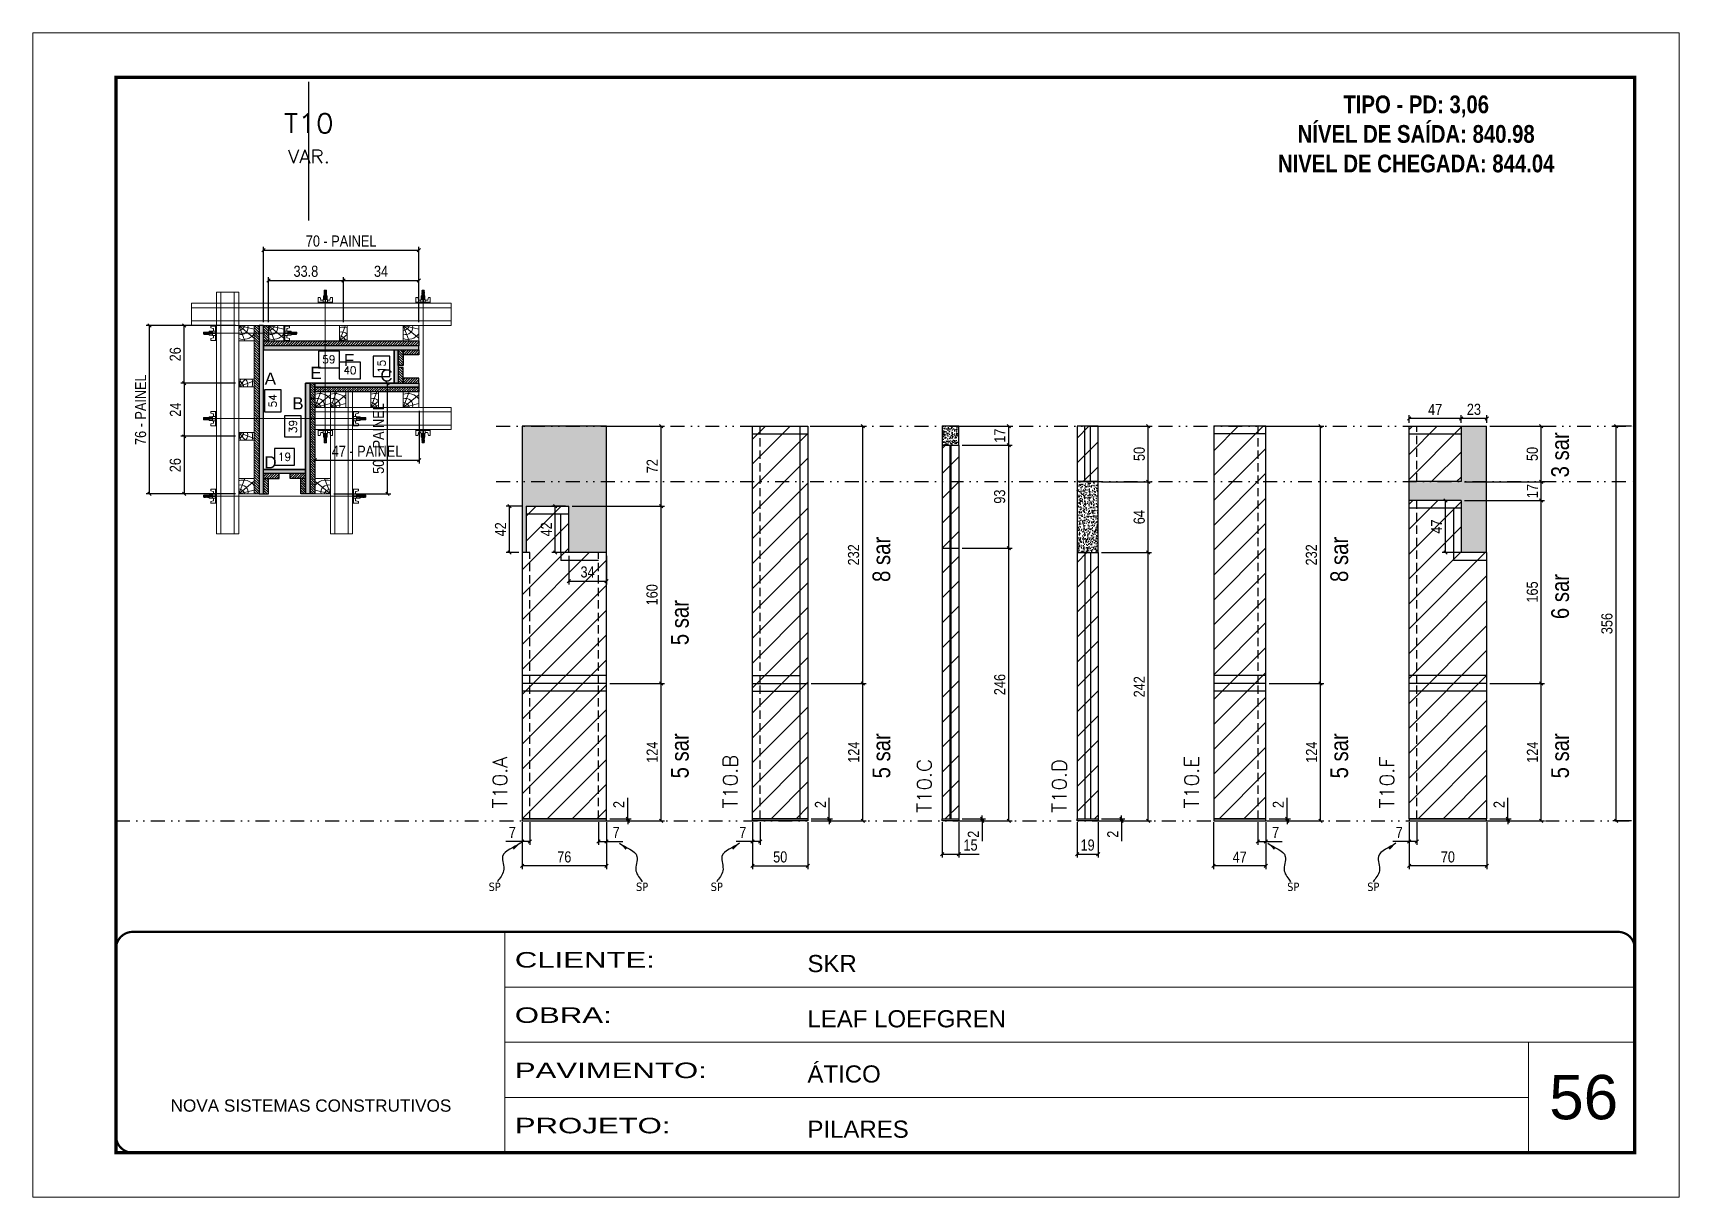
# Model space of a CAD drawing. Extents: x 14400 to 27878, y -21631 to 6985.
# Drawn here: x 19168 to 20653, y -8997 to -7947 of the extents above; entities that cross this region are included whole.
import ezdxf
from ezdxf.enums import TextEntityAlignment as Align

# ---------------------------------------------------------------- set-up
doc = ezdxf.new("R2010")
doc.units = 0
for name, pattern in [('CONTINUO', [0]), ('DASHED', [0.75, 0.5, -0.25]), ('DIVIDE2', [0.625, 0.25, -0.125, 0, -0.125, 0, -0.125]), ('HIDDEN', [0.375, 0.25, -0.125])]:
    doc.linetypes.add(name, pattern=pattern)
for name, color, linetype, lineweight in [('CARIMBO', 255, 'Continuous', 9), ('Folhas', 255, 'Continuous', 9), ('Hachura', 251, 'Continuous', 9), ('Madeira', 126, 'Continuous', 18), ('Perfil Metálico', 224, 'Continuous', 18), ('SARRAFO DE PRESSAO', 251, 'DASHED', 9), ('Texto Seção', 7, 'Continuous', 15)]:
    doc.layers.add(name, color=color, linetype=linetype, lineweight=lineweight)
for name, color, linetype in [('CHAPA', 1, 'Continuous'), ('COTA', 241, 'Continuous'), ('MEIO_PONT', 93, 'Continuous'), ('NOMENCLATURA', 7, 'Continuous'), ('Nível', 160, 'Continuous'), ('Painéis', 200, 'Continuous'), ('SARR_2.2x7', 40, 'Continuous'), ('SARRAFO', 251, 'Continuous'), ('texto', 7, 'Continuous'), ('Texto de Titulo', 7, 'Continuous'), ('Texto Qtd Sarr', 242, 'Continuous'), ('TEXTO_GERAL', 7, 'Continuous')]:
    doc.layers.add(name, color=color, linetype=linetype)
doc.styles.add('ARIAL', font='arial.ttf')
doc.styles.add('ARIAL_NARROW', font='ARIALN.TTF', dxfattribs={"height": 0.2})
doc.styles.add('COTA TECNICA', font='techl___.ttf', dxfattribs={"height": 10})
doc.styles.add('COTA TECNICA 2X', font='techl___.ttf', dxfattribs={"height": 10})
doc.styles.add('COTA TECNICA-50', font='techl___.ttf', dxfattribs={"height": 10})
doc.styles.add('REGUA-120', font='ROMANS.shx', dxfattribs={"height": 15})
doc.styles.add('ROMANC', font='techb___.ttf', dxfattribs={"height": 2.5})
doc.styles.add('ROMANS', font='romans.shx')
doc.styles.get("Standard").update_dxf_attribs({"font": 'arial.ttf'})
doc.styles.add('Tecnologia', font='')
doc.styles.get('Tecnologia').set_extended_font_data('Forgotten Futurist')
doc.dimstyles.new('COTA PAINEL-50', dxfattribs={"dimtxt": 10, "dimasz": 3, "dimexe": 3, "dimexo": 3, "dimgap": 3, "dimtad": 1, "dimdec": 1, "dimzin": 12, "dimdsep": 46, "dimtxsty": 'COTA TECNICA-50', "dimblk1": 'OBLIQUE', "dimblk2": 'OBLIQUE', "dimsah": 1, "dimcen": 0.9, "dimclrd": 4, "dimclre": 4, "dimclrt": 240, "dimadec": 1, "dimazin": 3, "dimtfac": 1, "dimtdec": 1, "dimtmove": 0, "dimatfit": 3, "dimfxl": 1, "dimtolj": 1, "dimtzin": 12, "dimarcsym": 0})
doc.dimstyles.new('PAINEL', dxfattribs={"dimtxt": 10, "dimasz": 3, "dimexe": 3, "dimexo": 3, "dimgap": 3, "dimtad": 1, "dimdec": 1, "dimzin": 12, "dimdsep": 46, "dimtxsty": 'COTA TECNICA', "dimblk1": 'OBLIQUE', "dimblk2": 'OBLIQUE', "dimsah": 1, "dimcen": 0.9, "dimclrd": 4, "dimclre": 4, "dimclrt": 240, "dimadec": 1, "dimazin": 3, "dimtfac": 1, "dimtdec": 1, "dimtmove": 0, "dimatfit": 3, "dimfxl": 1, "dimtolj": 1, "dimtzin": 12, "dimarcsym": 0})
doc.dimstyles.new('SECAO PILAR', dxfattribs={"dimtxt": 10, "dimasz": 3, "dimexe": 3, "dimexo": 3, "dimgap": 3, "dimtad": 1, "dimdec": 1, "dimlfac": 0.5, "dimzin": 12, "dimdsep": 46, "dimtxsty": 'COTA TECNICA 2X', "dimblk1": 'OBLIQUE', "dimblk2": 'OBLIQUE', "dimsah": 1, "dimcen": 0.9, "dimclrd": 256, "dimclre": 256, "dimclrt": 256, "dimadec": 1, "dimazin": 3, "dimtfac": 1, "dimtdec": 1, "dimtmove": 0, "dimatfit": 3, "dimfxl": 1, "dimtolj": 1, "dimtzin": 12, "dimarcsym": 0})
doc.dimstyles.new('SECÇÃO 2', dxfattribs={"dimtxt": 7, "dimasz": 6, "dimexe": 0.18, "dimexo": 2, "dimgap": -4, "dimtad": 3, "dimdec": 1, "dimlfac": 0.5, "dimzin": 12, "dimdsep": 46, "dimtxsty": 'ROMANS', "dimblk": 'ARCHTICK', "dimcen": 0.09, "dimse1": 1, "dimse2": 1, "dimsd1": 1, "dimsd2": 1, "dimclrd": 180, "dimclre": 5, "dimclrt": 1, "dimadec": 0, "dimazin": 3, "dimtfac": 1, "dimtdec": 1, "dimtofl": 0, "dimtmove": 0, "dimatfit": 3, "dimldrblk": 'ARCHTICK', "dimfxl": 1, "dimtolj": 1, "dimtzin": 0, "dimarcsym": 0})
doc.dimstyles.get("Standard").update_dxf_attribs({"dimtxt": 0.18, "dimasz": 0.18, "dimexe": 0.18, "dimexo": 0.0625, "dimgap": 0.09, "dimtad": 0, "dimtih": 1, "dimtoh": 1, "dimdec": 4, "dimzin": 0, "dimdsep": 46, "dimtxsty": 'Standard', "dimcen": 0.09, "dimadec": 0, "dimazin": 0, "dimtfac": 1, "dimtdec": 4, "dimtofl": 0, "dimtmove": 0, "dimatfit": 3, "dimfxl": 1, "dimtolj": 1, "dimtzin": 0, "dimarcsym": 0})
pattern_1 = [(135, (-3514.931, 929.3783), (-1.12253202, -1.12253202), [])]
pattern_2 = [(225, (9923.5253, -31104.3817), (1.12253202, -1.12253202), [])]
pattern_3 = [(45, (28640.429, 14572.8346), (-1.12253202, 1.12253202), [])]
pattern_4 = [(315, (42401.8853, -17464.5254), (1.12253202, 1.12253202), [])]
pattern_5 = [(135, (-3506.531, 913.3783), (-1.12253202, -1.12253202), [])]

msp = doc.modelspace()

# ---------------------------------------------------------------- texts
at = {"layer": 'CARIMBO', "style": 'ARIAL'}
msp.add_text('56', height=40, dxfattribs=at).set_placement((20536.328, -8926.605))
at = {"layer": 'NOMENCLATURA', "style": 'ARIAL_NARROW'}
for s, p in [('3 sar', (20554.112, -8347.639)), ('8 sar', (19941.872, -8441.97)), ('8 sar', (20354.886, -8441.97)), ('6 sar', (20554.112, -8475.47)), ('5 sar', (19760.023, -8498.97)), ('5 sar', (19760.023, -8619.142)), ('5 sar', (19941.872, -8619.142)), ('5 sar', (20354.886, -8619.142)), ('5 sar', (20554.112, -8619.142))]:
    msp.add_text(s, height=16, rotation=90, dxfattribs=at).set_placement(p)
at = {"layer": 'NOMENCLATURA', "color": 2, "insert": (20416.306, -8003.164), "char_height": 16, "attachment_point": 2, "style": 'ROMANC'}
msp.add_mtext_dynamic_manual_height_columns('TIPO - PD: 3,06\\PNÍVEL DE SAÍDA: 840.98\\PNIVEL DE CHEGADA: 844.04', width=432.35115, gutter_width=1, heights=[0], dxfattribs=at)
at = {"layer": 'texto', "color": 0, "char_height": 7.5, "attachment_point": 5}
for insert in [(19585.003, -8716.957), (19718.028, -8716.957), (19785.381, -8716.957), (20305.42, -8716.957), (20377.622, -8716.957)]:
    msp.add_mtext('{\\fTahoma|b0|i0|c0|p34;\\C4;SP}', dxfattribs=dict(at, insert=insert))
at = {"layer": 'Texto Seção', "char_height": 13, "attachment_point": 7, "rotation": 90, "style": 'REGUA-120'}
for s, insert, width in [('T10.A', (19596.31, -8646.215), 285.32988), ('T10.B', (19804.158, -8646.215), 285.32988), ('T10.C', (19979.139, -8650.054), 370.6998), ('T10.D', (20100.912, -8650.054), 370.6998), ('T10.E', (20220.172, -8646.215), 285.32988), ('T10.F', (20396.399, -8646.215), 285.32988)]:
    msp.add_mtext(s, dxfattribs=dict(at, insert=insert, width=width))
at = {"layer": 'TEXTO_GERAL', "style": 'ARIAL'}
for s, p in [('F', (19453.639, -8241.746)), ('A', (19382.684, -8258.538)), ('E', (19423.85, -8253.407)), ('C', (19487.416, -8255.678)), ('B', (19407.512, -8280.871)), ('D', (19382.787, -8333.998))]:
    msp.add_text(s, height=11, dxfattribs=at).set_placement(p, align=Align.MIDDLE_CENTER)

# ---------------------------------------------------------------- blocks, each defined once
blk = doc.blocks.new('9999999999')
at = {"color": 30, "linetype": 'CONTINUO'}
for p, q in [((98564.6, 34230.2), (98564.6, 34429.4)), ((98564.6, 34379.6), (99584, 34379.6)), ((98564.6, 34329.8), (99488, 34329.8)), ((99584, 34329.8), (99488, 34329.8)), ((99488, 34329.8), (99488, 34230.2)), ((98564.6, 34280), (99488, 34280))]:
    blk.add_line(p, q, dxfattribs=at)
at = {"color": 30, "linetype": 'CONTINUO', "const_width": 2}
blk.add_lwpolyline([(99584, 34230.2), (99584, 34414.4, 0.414214), (99569, 34429.4), (98229, 34429.4, 0.414214), (98214, 34414.4), (98214, 34245.2, 0.414214), (98229, 34230.2), (99584, 34230.2)], format="xyb", dxfattribs=at)
at = {"layer": 'Folhas'}
blk.add_lwpolyline([(98139, 34190.2), (99624, 34190.2), (99624, 35240.2), (98139, 35240.2)], close=True, dxfattribs=at)
at = {"layer": 'Folhas', "color": 30, "const_width": 3}
blk.add_lwpolyline([(98214, 34230.2), (99584, 34230.2), (99584, 35200.2), (98214, 35200.2)], close=True, dxfattribs=at)
at = {"color": 7, "linetype": 'Continuous', "ltscale": 5, "style": 'ARIAL'}
for s, height, p in [('SKR', 15.48, (98837.7, 34393.1)), ('LEAF LOEFGREN', 15.483, (98837.7, 34343.3)), ('ÁTICO', 15.48, (98837.7, 34293.5)), ('NOVA SISTEMAS CONSTRUTIVOS', 11.059, (98263.2, 34267.2)), ('PILARES', 15.48, (98837.7, 34243.7))]:
    blk.add_text(s, height=height, dxfattribs=at).set_placement(p)
at = {"layer": 'Folhas', "color": 7, "style": 'Tecnologia', "width": 1.5}
for s, p in [('CLIENTE:', (98573.7, 34397.2)), ('OBRA:', (98573.7, 34347.3)), ('PAVIMENTO:', (98573.7, 34297.5)), ('PROJETO:', (98573.7, 34247.7))]:
    blk.add_text(s, height=14, dxfattribs=at).set_placement(p)
blk = doc.blocks.new('PONTALETE')
at = {"layer": 'Madeira'}
for q in [(2.71, 7), (7, 5.76), (7, 1.74)]:
    blk.add_line((0, 0), q, dxfattribs=at)
blk.add_lwpolyline([(0, 0), (7, 0), (7, 7), (0, 7)], close=True, dxfattribs=at)
for centre, radius, start, end in [((2.04, 0.06), 6.23, 37.28179, 109.09128), ((1.09, 0.9), 3.19, 343.60304, 109.98471), ((-0.21, -0.78), 3.09, 14.63219, 86.0383)]:
    blk.add_arc(centre, radius, start, end, dxfattribs=at)
blk = doc.blocks.new('*D2607')
at = {"layer": 'COTA', "color": 180, "lineweight": -2, "transparency": 16777216}
for p, q in [((19392.3, -8268.7), (19377.3, -8268.7)), ((19377.3, -8268.7), (19377.3, -8288.4)), ((19392.3, -8288.4), (19392.3, -8268.7)), ((19377.3, -8288.4), (19392.3, -8288.4))]:
    blk.add_line(p, q, dxfattribs=at)
at = {"layer": 'Defpoints', "color": 0, "transparency": 16777216}
for p in [(19376.5, -8232.6), (19396.3, -8232.6), (19376.5, -8340.6)]:
    blk.add_point(p, dxfattribs=at)
at = {"layer": 'COTA', "color": 1, "transparency": 16777216, "insert": (19384.8, -8278.6), "char_height": 7, "attachment_point": 5, "rotation": 90, "style": 'ROMANS'}
blk.add_mtext('\\A1;54', dxfattribs=at)
blk = doc.blocks.new('_ArchTick')
at = {"color": 0, "linetype": 'ByBlock', "const_width": 0.15}
blk.add_lwpolyline([(-0.5, -0.5), (0.5, 0.5)], dxfattribs=at)
blk = doc.blocks.new('*D2608')
at = {"layer": 'COTA', "color": 180, "lineweight": -2, "transparency": 16777216}
for p, q in [((19445, -8233.7), (19426, -8233.7)), ((19426, -8233.7), (19426, -8248.7)), ((19445, -8248.7), (19445, -8233.7)), ((19426, -8248.7), (19445, -8248.7))]:
    blk.add_line(p, q, dxfattribs=at)
at = {"layer": 'Defpoints', "color": 0, "transparency": 16777216}
for p in [(19376.5, -8232.6), (19494.5, -8232.6), (19494.5, -8252.7)]:
    blk.add_point(p, dxfattribs=at)
at = {"layer": 'COTA', "color": 1, "transparency": 16777216, "insert": (19435.5, -8241.2), "char_height": 7, "attachment_point": 5, "style": 'ROMANS'}
blk.add_mtext('\\A1;59', dxfattribs=at)
blk = doc.blocks.new('*D2609')
at = {"layer": 'COTA', "color": 180, "lineweight": -2, "transparency": 16777216}
for p, q in [((19464.1, -8243.6), (19444.8, -8243.6)), ((19444.8, -8243.6), (19444.8, -8258.6)), ((19464.1, -8258.6), (19464.1, -8243.6)), ((19444.8, -8258.6), (19464.1, -8258.6))]:
    blk.add_line(p, q, dxfattribs=at)
at = {"layer": 'Defpoints', "color": 0, "transparency": 16777216}
for p in [(19414.5, -8262.6), (19494.5, -8262.6), (19494.5, -8262.6)]:
    blk.add_point(p, dxfattribs=at)
at = {"layer": 'COTA', "color": 1, "transparency": 16777216, "insert": (19454.5, -8251.1), "char_height": 7, "attachment_point": 5, "style": 'ROMANS'}
blk.add_mtext('\\A1;40', dxfattribs=at)
blk = doc.blocks.new('*D2610')
at = {"layer": 'COTA', "color": 180, "lineweight": -2, "transparency": 16777216}
for p, q in [((19490.5, -8238.4), (19475.5, -8238.4)), ((19475.5, -8238.4), (19475.5, -8256.7)), ((19490.5, -8256.7), (19490.5, -8238.4)), ((19475.5, -8256.7), (19490.5, -8256.7))]:
    blk.add_line(p, q, dxfattribs=at)
at = {"layer": 'Defpoints', "color": 0, "transparency": 16777216}
for p in [(19494.5, -8232.6), (19494.5, -8262.6), (19494.5, -8262.6)]:
    blk.add_point(p, dxfattribs=at)
at = {"layer": 'COTA', "color": 1, "transparency": 16777216, "insert": (19483, -8247.6), "char_height": 7, "attachment_point": 5, "rotation": 90, "style": 'ROMANS'}
blk.add_mtext('\\A1;15', dxfattribs=at)
blk = doc.blocks.new('*D2611')
at = {"layer": 'COTA', "color": 180, "lineweight": -2, "transparency": 16777216}
for p, q in [((19404.5, -8321.6), (19386.5, -8321.6)), ((19386.5, -8321.6), (19386.5, -8336.6)), ((19404.5, -8336.6), (19404.5, -8321.6)), ((19386.5, -8336.6), (19404.5, -8336.6))]:
    blk.add_line(p, q, dxfattribs=at)
at = {"layer": 'Defpoints', "color": 0, "transparency": 16777216}
for p in [(19376.5, -8340.6), (19376.5, -8340.6), (19414.5, -8340.6)]:
    blk.add_point(p, dxfattribs=at)
at = {"layer": 'COTA', "color": 1, "transparency": 16777216, "insert": (19395.5, -8329.1), "char_height": 7, "attachment_point": 5, "style": 'ROMANS'}
blk.add_mtext('\\A1;19', dxfattribs=at)
blk = doc.blocks.new('C')
at = {"layer": 'Hachura', "color": 0}
for p, q in [((0, 3.22), (0, -3.22)), ((0.45, 3.22), (0, 3.22)), ((0.46, 3.16), (0, 3.16)), ((0.46, 3.05), (0, 3.05)), ((0.46, 2.88), (0, 2.88)), ((0, 2.75), (0, -1.16)), ((0.46, 2.65), (0, 2.65)), ((0.46, 2.23), (0, 2.23)), ((0.46, 1.51), (0, 1.51)), ((0.39, 0.49), (0.17, 0.49)), ((0.45, -3.23), (0.45, 3.22)), ((0.45, 3.22), (2.58, 3.22)), ((1.74, 0.97), (0.45, 0.97)), ((1.45, 0.1), (0.45, 0.1)), ((1.35, 1.94), (1.35, 0.96)), ((2.58, 2.39), (1.47, 2.09)), ((1.74, -0.97), (1.74, 0.97)), ((1.74, 0.97), (1.74, 0.84)), ((1.74, 0.97), (1.74, 0.84)), ((1.74, 0.84), (3.35, 0.84)), ((3.35, 0.45), (1.74, 0.45)), ((2.58, 3.22), (2.58, 2.39)), ((3.32, 0.84), (3.32, -0.84)), ((3.35, 0.84), (3.35, -0.84)), ((3.68, 0.45), (3.35, 0.45)), ((3.84, -0.52), (3.35, 0.45)), ((3.35, 0.06), (3.67, -0.57)), ((3.68, 0.45), (4.16, -0.52)), ((3.72, 0.5), (4.25, -0.57)), ((4.37, -0.55), (3.83, 0.53)), ((4.15, 0.45), (3.93, 0.45)), ((4.42, -0.52), (3.93, 0.45)), ((4.15, 0.45), (4.26, 0.45)), ((4.26, 0.45), (4.74, -0.52)), ((4.3, 0.5), (4.83, -0.57)), ((4.95, -0.55), (4.41, 0.53)), ((4.51, 0.45), (4.84, 0.45)), ((5, -0.52), (4.51, 0.45)), ((4.84, 0.45), (5.32, -0.52)), ((4.88, 0.5), (5.41, -0.57)), ((5.53, -0.55), (4.99, 0.53)), ((5.58, -0.52), (5.09, 0.45)), ((5.42, 0.45), (5.09, 0.45)), ((5.58, -0.52), (5.09, 0.45)), ((5.42, 0.45), (5.74, -0.19)), ((5.46, 0.5), (5.74, -0.07)), ((5.74, 0.19), (5.57, 0.53)), ((5.74, 0.32), (5.68, 0.45)), ((5.68, 0.45), (5.74, 0.45)), ((5.74, 0.45), (5.9, 0.29)), ((5.74, 0.45), (5.74, -0.52)), ((5.9, -0.36), (5.9, 0.29)), ((0.45, 0), (0, 0)), ((0.46, -1.52), (0, -1.52)), ((0.46, -2.23), (0, -2.23)), ((0.46, -2.65), (0, -2.65)), ((0.46, -2.88), (0, -2.88)), ((0.46, -3.05), (0, -3.05)), ((0.46, -3.16), (0, -3.16)), ((0, -3.22), (2.57, -3.22)), ((0.08, -0.48), (0.29, -0.48)), ((0.29, -0.48), (0.4, -0.48)), ((0.45, 0), (0.45, -0.97)), ((0.45, -0.16), (1.45, -0.16)), ((0.45, -0.65), (0.45, -0.32)), ((0.45, -3.23), (0.45, -0.65)), ((0.45, -0.97), (1.74, -0.97)), ((1.35, -1.94), (1.35, -0.97)), ((2.58, -2.39), (1.47, -2.1)), ((3.35, -0.32), (1.74, -0.32)), ((3.35, -0.84), (1.74, -0.84)), ((2.58, -3.23), (2.58, -2.39)), ((3.35, -0.07), (3.58, -0.52)), ((3.35, -0.52), (3.58, -0.52)), ((3.84, -0.52), (4.16, -0.52)), ((4.42, -0.52), (4.74, -0.52)), ((4.63, -0.52), (4.74, -0.52)), ((5, -0.52), (5.32, -0.52)), ((5.58, -0.52), (5.74, -0.52)), ((5.74, -0.52), (5.9, -0.36)), ((5.74, -0.52), (5.74, -0.52))]:
    blk.add_line(p, q, dxfattribs=at)
for centre, radius, start, end in [((1.52, 1.94), 0.161, 104.74356, 180), ((1.44, -0.03), 0.129, 272.69497, 87.30503), ((3.81, 0.39), 0.143, 25.56881, 154.43119), ((4.39, 0.39), 0.143, 25.56881, 154.43119), ((4.97, 0.39), 0.143, 25.56881, 154.43119), ((5.55, 0.39), 0.143, 25.56881, 154.43119), ((0.17, -0.37), 0.174, 221.74404, 317.85924), ((1.52, -1.94), 0.161, 180, 255.25644), ((3.71, -0.4), 0.174, 222.14076, 318.25596), ((4.29, -0.4), 0.174, 222.14076, 318.25596), ((4.87, -0.4), 0.174, 222.14076, 318.25596), ((5.45, -0.4), 0.174, 222.14076, 318.25596), ((5.61, -0.4), 0.174, 317.85924, 318.25596)]:
    blk.add_arc(centre, radius, start, end, dxfattribs=at)
blk = doc.blocks.new('titulo1')
at = {"layer": 'Defpoints', "color": 252, "linetype": 'HIDDEN', "ltscale": 2}
blk.add_line((0, 0), (0, 125), dxfattribs=at)
at = {"layer": 'Defpoints', "style": 'ROMANS', "oblique": 15}
blk.add_attdef('FOLHA', text='', height=10, dxfattribs=at).set_placement((0, 15.6), align=Align.MIDDLE_CENTER)
at = {"layer": 'Texto Qtd Sarr', "color": 3, "style": 'ROMANS', "oblique": 15}
for tag, height, p in [('TITULO', 17, (0, 71.4)), ('SEÇÃO', 12, (0, 41.5))]:
    blk.add_attdef(tag, text='', height=height, dxfattribs=at).set_placement(p, align=Align.MIDDLE_CENTER)
blk = doc.blocks.new('_Oblique')
at = {"color": 0, "linetype": 'ByBlock', "lineweight": -2}
blk.add_line((-0.5, -0.5), (0.5, 0.5), dxfattribs=at)
blk = doc.blocks.new('*D2612')
at = {"layer": 'COTA', "lineweight": -2, "transparency": 16777216}
for p, q in [((19351.1, -8210.6), (19270.7, -8210.6)), ((19273.7, -8362.6), (19273.7, -8210.6)), ((19351.1, -8362.6), (19270.7, -8362.6))]:
    blk.add_line(p, q, dxfattribs=at)
at = {"layer": 'Defpoints', "color": 0, "transparency": 16777216}
for p in [(19273.7, -8210.6), (19354.1, -8210.6), (19354.1, -8362.6)]:
    blk.add_point(p, dxfattribs=at)
at = {"layer": 'COTA', "lineweight": -2, "transparency": 16777216, "xscale": 3, "yscale": 3, "zscale": 3}
for p, rotation in [((19273.7, -8210.6), 90), ((19273.7, -8362.6), 270)]:
    blk.add_blockref('_Oblique', p, dxfattribs=dict(at, rotation=rotation))
at = {"layer": 'COTA', "transparency": 16777216, "insert": (19265.6, -8286.6), "char_height": 10, "attachment_point": 5, "rotation": 90, "style": 'COTA TECNICA 2X'}
blk.add_mtext('\\A1;76 - PAINEL', dxfattribs=at)
blk = doc.blocks.new('*D2613')
at = {"layer": 'COTA', "lineweight": -2, "transparency": 16777216}
for p, q in [((19376.5, -8207.6), (19376.5, -8139.6)), ((19376.5, -8142.6), (19516.5, -8142.6)), ((19516.5, -8207.6), (19516.5, -8139.6))]:
    blk.add_line(p, q, dxfattribs=at)
at = {"layer": 'Defpoints', "color": 0, "transparency": 16777216}
for p in [(19516.5, -8142.6), (19376.5, -8210.6), (19516.5, -8210.6)]:
    blk.add_point(p, dxfattribs=at)
at = {"layer": 'COTA', "lineweight": -2, "transparency": 16777216, "xscale": 3, "yscale": 3, "zscale": 3, "rotation": 180}
blk.add_blockref('_Oblique', (19376.5, -8142.6), dxfattribs=at)
at = {"layer": 'COTA', "lineweight": -2, "transparency": 16777216, "xscale": 3, "yscale": 3, "zscale": 3}
blk.add_blockref('_Oblique', (19516.5, -8142.6), dxfattribs=at)
at = {"layer": 'COTA', "transparency": 16777216, "insert": (19446.5, -8134.5), "char_height": 10, "attachment_point": 5, "style": 'COTA TECNICA 2X'}
blk.add_mtext('\\A1;70 - PAINEL', dxfattribs=at)
blk = doc.blocks.new('*D2614')
at = {"layer": 'COTA', "lineweight": -2, "transparency": 16777216}
for p, q in [((19457.5, -8262.6), (19491.3, -8262.6)), ((19488.3, -8362.6), (19488.3, -8262.6)), ((19439.9, -8362.6), (19491.3, -8362.6))]:
    blk.add_line(p, q, dxfattribs=at)
at = {"layer": 'Defpoints', "color": 0, "transparency": 16777216}
for p in [(19454.5, -8262.6), (19488.3, -8262.6), (19436.9, -8362.6)]:
    blk.add_point(p, dxfattribs=at)
at = {"layer": 'COTA', "lineweight": -2, "transparency": 16777216, "xscale": 3, "yscale": 3, "zscale": 3}
for p, rotation in [((19488.3, -8262.6), 90), ((19488.3, -8362.6), 270)]:
    blk.add_blockref('_Oblique', p, dxfattribs=dict(at, rotation=rotation))
at = {"layer": 'COTA', "transparency": 16777216, "insert": (19480.2, -8312.6), "char_height": 10, "attachment_point": 5, "rotation": 90, "style": 'COTA TECNICA 2X'}
blk.add_mtext('\\A1;50 - PAINEL', dxfattribs=at)
blk = doc.blocks.new('*D2615')
at = {"layer": 'COTA', "lineweight": -2, "transparency": 16777216}
for p, q in [((19516.9, -8287.6), (19516.9, -8335)), ((19422.9, -8307.6), (19422.9, -8335)), ((19422.9, -8332), (19516.9, -8332))]:
    blk.add_line(p, q, dxfattribs=at)
at = {"layer": 'Defpoints', "color": 0, "transparency": 16777216}
for p in [(19516.9, -8284.6), (19422.9, -8304.6), (19516.9, -8332)]:
    blk.add_point(p, dxfattribs=at)
at = {"layer": 'COTA', "lineweight": -2, "transparency": 16777216, "xscale": 3, "yscale": 3, "zscale": 3, "rotation": 180}
blk.add_blockref('_Oblique', (19422.9, -8332), dxfattribs=at)
at = {"layer": 'COTA', "lineweight": -2, "transparency": 16777216, "xscale": 3, "yscale": 3, "zscale": 3}
blk.add_blockref('_Oblique', (19516.9, -8332), dxfattribs=at)
at = {"layer": 'COTA', "transparency": 16777216, "insert": (19469.9, -8324), "char_height": 10, "attachment_point": 5, "style": 'COTA TECNICA 2X'}
blk.add_mtext('\\A1;47 - PAINEL', dxfattribs=at)
blk = doc.blocks.new('MEIO PONTALETE')
at = {"layer": 'Madeira'}
for q in [(2.71, 7), (3.5, 2.88), (3.5, 0.87)]:
    blk.add_line((0, 0), q, dxfattribs=at)
blk.add_lwpolyline([(0, 0), (3.5, 0), (3.5, 7), (0, 7)], close=True, dxfattribs=at)
for centre, radius, start, end in [((2.04, 0.06), 6.23, 76.44987, 109.09128), ((1.09, 0.9), 3.19, 40.90626, 109.98471), ((-0.21, -0.78), 3.09, 14.63219, 86.0383)]:
    blk.add_arc(centre, radius, start, end, dxfattribs=at)
blk = doc.blocks.new('*D2616')
at = {"layer": 'COTA', "lineweight": -2, "transparency": 16777216}
for p, q in [((19331.1, -8210.6), (19302, -8210.6)), ((19305, -8262.6), (19305, -8210.6)), ((19351.1, -8262.6), (19302, -8262.6))]:
    blk.add_line(p, q, dxfattribs=at)
at = {"layer": 'Defpoints', "color": 0, "transparency": 16777216}
for p in [(19305, -8210.6), (19334.1, -8210.6), (19354.1, -8262.6)]:
    blk.add_point(p, dxfattribs=at)
at = {"layer": 'COTA', "lineweight": -2, "transparency": 16777216, "xscale": 3, "yscale": 3, "zscale": 3}
for p, rotation in [((19305, -8210.6), 90), ((19305, -8262.6), 270)]:
    blk.add_blockref('_Oblique', p, dxfattribs=dict(at, rotation=rotation))
at = {"layer": 'COTA', "transparency": 16777216, "insert": (19296.9, -8236.6), "char_height": 10, "attachment_point": 5, "rotation": 90, "style": 'COTA TECNICA 2X'}
blk.add_mtext('\\A1;26', dxfattribs=at)
blk = doc.blocks.new('*D2605')
at = {"layer": 'COTA', "lineweight": -2, "transparency": 16777216}
for p, q in [((19380.9, -8207.6), (19380.9, -8167)), ((19448.5, -8207.6), (19448.5, -8167)), ((19380.9, -8170), (19448.5, -8170))]:
    blk.add_line(p, q, dxfattribs=at)
at = {"layer": 'Defpoints', "color": 0, "transparency": 16777216}
for p in [(19448.5, -8170), (19380.9, -8210.6), (19448.5, -8210.6)]:
    blk.add_point(p, dxfattribs=at)
at = {"layer": 'COTA', "lineweight": -2, "transparency": 16777216, "xscale": 3, "yscale": 3, "zscale": 3, "rotation": 180}
blk.add_blockref('_Oblique', (19380.9, -8170), dxfattribs=at)
at = {"layer": 'COTA', "lineweight": -2, "transparency": 16777216, "xscale": 3, "yscale": 3, "zscale": 3}
blk.add_blockref('_Oblique', (19448.5, -8170), dxfattribs=at)
at = {"layer": 'COTA', "transparency": 16777216, "insert": (19414.7, -8161.8), "char_height": 10, "attachment_point": 5, "style": 'COTA TECNICA 2X'}
blk.add_mtext('\\A1;33.8', dxfattribs=at)
blk = doc.blocks.new('*D2606')
at = {"layer": 'COTA', "lineweight": -2, "transparency": 16777216}
for p, q in [((19448.5, -8207.6), (19448.5, -8167)), ((19516.5, -8207.6), (19516.5, -8167)), ((19448.5, -8170), (19516.5, -8170))]:
    blk.add_line(p, q, dxfattribs=at)
at = {"layer": 'Defpoints', "color": 0, "transparency": 16777216}
for p in [(19516.5, -8170), (19448.5, -8210.6), (19516.5, -8210.6)]:
    blk.add_point(p, dxfattribs=at)
at = {"layer": 'COTA', "lineweight": -2, "transparency": 16777216, "xscale": 3, "yscale": 3, "zscale": 3, "rotation": 180}
blk.add_blockref('_Oblique', (19448.5, -8170), dxfattribs=at)
at = {"layer": 'COTA', "lineweight": -2, "transparency": 16777216, "xscale": 3, "yscale": 3, "zscale": 3}
blk.add_blockref('_Oblique', (19516.5, -8170), dxfattribs=at)
at = {"layer": 'COTA', "transparency": 16777216, "insert": (19482.5, -8161.8), "char_height": 10, "attachment_point": 5, "style": 'COTA TECNICA 2X'}
blk.add_mtext('\\A1;34', dxfattribs=at)
blk = doc.blocks.new('*D2571')
at = {"layer": 'COTA', "color": 4, "lineweight": -2, "transparency": 16777216}
for p, q in [((20610.5, -8301.5), (20593.6, -8301.5)), ((20596.6, -8657.5), (20596.6, -8301.5)), ((20610.5, -8657.5), (20593.6, -8657.5))]:
    blk.add_line(p, q, dxfattribs=at)
at = {"layer": 'Defpoints', "color": 0, "transparency": 16777216}
for p in [(20596.6, -8301.5), (20613.5, -8301.5), (20613.5, -8657.5)]:
    blk.add_point(p, dxfattribs=at)
at = {"layer": 'COTA', "color": 4, "lineweight": -2, "transparency": 16777216, "xscale": 3, "yscale": 3, "zscale": 3}
for p, rotation in [((20596.6, -8301.5), 90), ((20596.6, -8657.5), 270)]:
    blk.add_blockref('_Oblique', p, dxfattribs=dict(at, rotation=rotation))
at = {"layer": 'COTA', "color": 240, "transparency": 16777216, "insert": (20588.4, -8479.5), "char_height": 10, "attachment_point": 5, "rotation": 90, "style": 'COTA TECNICA'}
blk.add_mtext('\\A1;356', dxfattribs=at)
blk = doc.blocks.new('*D2572')
at = {"layer": 'COTA', "color": 4, "lineweight": -2, "transparency": 16777216}
for p, q in [((19609.8, -8658.5), (19609.8, -8701.1)), ((19685.8, -8658.5), (19685.8, -8701.1)), ((19685.8, -8698.1), (19609.8, -8698.1))]:
    blk.add_line(p, q, dxfattribs=at)
at = {"layer": 'Defpoints', "color": 0, "transparency": 16777216}
for p in [(19609.8, -8655.5), (19685.8, -8655.5), (19609.8, -8698.1)]:
    blk.add_point(p, dxfattribs=at)
at = {"layer": 'COTA', "color": 4, "lineweight": -2, "transparency": 16777216, "xscale": 3, "yscale": 3, "zscale": 3, "rotation": 180}
blk.add_blockref('_Oblique', (19609.8, -8698.1), dxfattribs=at)
at = {"layer": 'COTA', "color": 4, "lineweight": -2, "transparency": 16777216, "xscale": 3, "yscale": 3, "zscale": 3}
blk.add_blockref('_Oblique', (19685.8, -8698.1), dxfattribs=at)
at = {"layer": 'COTA', "color": 240, "transparency": 16777216, "insert": (19647.8, -8690), "char_height": 10, "attachment_point": 5, "style": 'COTA TECNICA'}
blk.add_mtext('\\A1;76', dxfattribs=at)
blk = doc.blocks.new('*D2573')
at = {"layer": 'COTA', "color": 4, "lineweight": -2, "transparency": 16777216}
for p, q in [((19678.8, -8658.5), (19678.8, -8679)), ((19685.8, -8660.5), (19685.8, -8679)), ((19678.8, -8676), (19685.8, -8676)), ((19685.8, -8676), (19700.5, -8676))]:
    blk.add_line(p, q, dxfattribs=at)
at = {"layer": 'Defpoints', "color": 0, "transparency": 16777216}
for p in [(19678.8, -8655.5), (19685.8, -8657.5), (19685.8, -8676)]:
    blk.add_point(p, dxfattribs=at)
at = {"layer": 'COTA', "color": 4, "lineweight": -2, "transparency": 16777216, "xscale": 3, "yscale": 3, "zscale": 3, "rotation": 180}
blk.add_blockref('_Oblique', (19678.8, -8676), dxfattribs=at)
at = {"layer": 'COTA', "color": 4, "lineweight": -2, "transparency": 16777216, "xscale": 3, "yscale": 3, "zscale": 3}
blk.add_blockref('_Oblique', (19685.8, -8676), dxfattribs=at)
at = {"layer": 'COTA', "color": 240, "transparency": 16777216, "insert": (19694.6, -8667.9), "char_height": 10, "attachment_point": 5, "style": 'COTA TECNICA-50'}
blk.add_mtext('\\A1;7', dxfattribs=at)
blk = doc.blocks.new('*D2574')
at = {"layer": 'COTA', "color": 4, "lineweight": -2, "transparency": 16777216}
for p, q in [((19609.8, -8660.5), (19609.8, -8679)), ((19616.8, -8658.5), (19616.8, -8679)), ((19609.8, -8676), (19595, -8676)), ((19616.8, -8676), (19609.8, -8676))]:
    blk.add_line(p, q, dxfattribs=at)
at = {"layer": 'Defpoints', "color": 0, "transparency": 16777216}
for p in [(19609.8, -8657.5), (19616.8, -8655.5), (19609.8, -8676)]:
    blk.add_point(p, dxfattribs=at)
at = {"layer": 'COTA', "color": 4, "lineweight": -2, "transparency": 16777216, "xscale": 3, "yscale": 3, "zscale": 3, "rotation": 180}
blk.add_blockref('_Oblique', (19609.8, -8676), dxfattribs=at)
at = {"layer": 'COTA', "color": 4, "lineweight": -2, "transparency": 16777216, "xscale": 3, "yscale": 3, "zscale": 3}
blk.add_blockref('_Oblique', (19616.8, -8676), dxfattribs=at)
at = {"layer": 'COTA', "color": 240, "transparency": 16777216, "insert": (19600.9, -8667.9), "char_height": 10, "attachment_point": 5, "style": 'COTA TECNICA-50'}
blk.add_mtext('\\A1;7', dxfattribs=at)
blk = doc.blocks.new('*D2594')
at = {"layer": 'COTA', "color": 4, "linetype": 'ByBlock', "lineweight": -2, "transparency": 16777216}
for p, q in [((19688.8, -8533.5), (19738.1, -8533.5)), ((19735.1, -8657.5), (19735.1, -8533.5)), ((19688.8, -8657.5), (19738.1, -8657.5))]:
    blk.add_line(p, q, dxfattribs=at)
at = {"layer": 'Defpoints', "color": 0, "linetype": 'ByBlock', "transparency": 16777216}
for p in [(19685.8, -8533.5), (19735.1, -8533.5), (19685.8, -8657.5)]:
    blk.add_point(p, dxfattribs=at)
at = {"layer": 'COTA', "color": 4, "linetype": 'ByBlock', "lineweight": -2, "transparency": 16777216, "xscale": 3, "yscale": 3, "zscale": 3}
for p, rotation in [((19735.1, -8533.5), 90), ((19735.1, -8657.5), 270)]:
    blk.add_blockref('_Oblique', p, dxfattribs=dict(at, rotation=rotation))
at = {"layer": 'COTA', "color": 240, "linetype": 'ByBlock', "transparency": 16777216, "insert": (19727.1, -8595.5), "char_height": 10, "attachment_point": 5, "rotation": 90, "style": 'COTA TECNICA'}
blk.add_mtext('\\A1;124', dxfattribs=at)
blk = doc.blocks.new('*D2575')
at = {"layer": 'COTA', "color": 4, "lineweight": -2, "transparency": 16777216}
for p, q in [((19705, -8655.5), (19705, -8636.7)), ((19688.8, -8655.5), (19708, -8655.5)), ((19688.8, -8657.5), (19708, -8657.5)), ((19705, -8657.5), (19705, -8655.5)), ((19705, -8657.5), (19705, -8660.5))]:
    blk.add_line(p, q, dxfattribs=at)
at = {"layer": 'Defpoints', "color": 0, "transparency": 16777216}
for p in [(19685.8, -8655.5), (19685.8, -8657.5), (19705, -8657.5)]:
    blk.add_point(p, dxfattribs=at)
at = {"layer": 'COTA', "color": 4, "lineweight": -2, "transparency": 16777216, "xscale": 3, "yscale": 3, "zscale": 3}
for p, rotation in [((19705, -8655.5), 270), ((19705, -8657.5), 90)]:
    blk.add_blockref('_Oblique', p, dxfattribs=dict(at, rotation=rotation))
at = {"layer": 'COTA', "color": 240, "transparency": 16777216, "insert": (19697, -8642.7), "char_height": 10, "attachment_point": 5, "rotation": 90, "style": 'COTA TECNICA-50'}
blk.add_mtext('\\A1;2', dxfattribs=at)
blk = doc.blocks.new('*D2595')
at = {"layer": 'COTA', "color": 4, "linetype": 'ByBlock', "lineweight": -2, "transparency": 16777216}
for p, q in [((19688.8, -8533.5), (19738.1, -8533.5)), ((19735.1, -8657.5), (19735.1, -8533.5)), ((19688.8, -8657.5), (19738.1, -8657.5))]:
    blk.add_line(p, q, dxfattribs=at)
at = {"layer": 'Defpoints', "color": 0, "linetype": 'ByBlock', "transparency": 16777216}
for p in [(19685.8, -8533.5), (19735.1, -8533.5), (19685.8, -8657.5)]:
    blk.add_point(p, dxfattribs=at)
at = {"layer": 'COTA', "color": 4, "linetype": 'ByBlock', "lineweight": -2, "transparency": 16777216, "xscale": 3, "yscale": 3, "zscale": 3}
for p, rotation in [((19735.1, -8533.5), 90), ((19735.1, -8657.5), 270)]:
    blk.add_blockref('_Oblique', p, dxfattribs=dict(at, rotation=rotation))
at = {"layer": 'COTA', "color": 240, "linetype": 'ByBlock', "transparency": 16777216, "insert": (19727.1, -8595.5), "char_height": 10, "attachment_point": 5, "rotation": 90, "style": 'COTA TECNICA'}
blk.add_mtext('\\A1;124', dxfattribs=at)
blk = doc.blocks.new('*D2596')
at = {"layer": 'COTA', "color": 4, "lineweight": -2, "transparency": 16777216}
for p, q in [((19654.8, -8373.5), (19738.1, -8373.5)), ((19735.1, -8533.5), (19735.1, -8373.5)), ((19688.8, -8533.5), (19738.1, -8533.5))]:
    blk.add_line(p, q, dxfattribs=at)
at = {"layer": 'Defpoints', "color": 0, "transparency": 16777216}
for p in [(19651.8, -8373.5), (19735.1, -8373.5), (19685.8, -8533.5)]:
    blk.add_point(p, dxfattribs=at)
at = {"layer": 'COTA', "color": 4, "lineweight": -2, "transparency": 16777216, "xscale": 3, "yscale": 3, "zscale": 3}
for p, rotation in [((19735.1, -8373.5), 90), ((19735.1, -8533.5), 270)]:
    blk.add_blockref('_Oblique', p, dxfattribs=dict(at, rotation=rotation))
at = {"layer": 'COTA', "color": 240, "transparency": 16777216, "insert": (19727, -8453.5), "char_height": 10, "attachment_point": 5, "rotation": 90, "style": 'COTA TECNICA'}
blk.add_mtext('\\A1;160', dxfattribs=at)
blk = doc.blocks.new('*D2576')
at = {"layer": 'COTA', "color": 4, "lineweight": -2, "transparency": 16777216}
for p, q in [((19817.6, -8658.5), (19817.6, -8701.1)), ((19867.6, -8658.5), (19867.6, -8701.1)), ((19817.6, -8698.1), (19867.6, -8698.1))]:
    blk.add_line(p, q, dxfattribs=at)
at = {"layer": 'Defpoints', "color": 0, "transparency": 16777216}
for p in [(19817.6, -8655.5), (19867.6, -8655.5), (19867.6, -8698.1)]:
    blk.add_point(p, dxfattribs=at)
at = {"layer": 'COTA', "color": 4, "lineweight": -2, "transparency": 16777216, "xscale": 3, "yscale": 3, "zscale": 3, "rotation": 180}
blk.add_blockref('_Oblique', (19817.6, -8698.1), dxfattribs=at)
at = {"layer": 'COTA', "color": 4, "lineweight": -2, "transparency": 16777216, "xscale": 3, "yscale": 3, "zscale": 3}
blk.add_blockref('_Oblique', (19867.6, -8698.1), dxfattribs=at)
at = {"layer": 'COTA', "color": 240, "transparency": 16777216, "insert": (19842.6, -8690), "char_height": 10, "attachment_point": 5, "style": 'COTA TECNICA'}
blk.add_mtext('\\A1;50', dxfattribs=at)
blk = doc.blocks.new('*D2577')
at = {"layer": 'COTA', "color": 4, "lineweight": -2, "transparency": 16777216}
for p, q in [((19817.6, -8660.5), (19817.6, -8679)), ((19824.6, -8658.5), (19824.6, -8679)), ((19817.6, -8676), (19802.9, -8676)), ((19824.6, -8676), (19817.6, -8676))]:
    blk.add_line(p, q, dxfattribs=at)
at = {"layer": 'Defpoints', "color": 0, "transparency": 16777216}
for p in [(19817.6, -8657.5), (19824.6, -8655.5), (19817.6, -8676)]:
    blk.add_point(p, dxfattribs=at)
at = {"layer": 'COTA', "color": 4, "lineweight": -2, "transparency": 16777216, "xscale": 3, "yscale": 3, "zscale": 3, "rotation": 180}
blk.add_blockref('_Oblique', (19817.6, -8676), dxfattribs=at)
at = {"layer": 'COTA', "color": 4, "lineweight": -2, "transparency": 16777216, "xscale": 3, "yscale": 3, "zscale": 3}
blk.add_blockref('_Oblique', (19824.6, -8676), dxfattribs=at)
at = {"layer": 'COTA', "color": 240, "transparency": 16777216, "insert": (19808.8, -8667.9), "char_height": 10, "attachment_point": 5, "style": 'COTA TECNICA-50'}
blk.add_mtext('\\A1;7', dxfattribs=at)
blk = doc.blocks.new('*D2578')
at = {"layer": 'COTA', "color": 4, "lineweight": -2, "transparency": 16777216}
for p, q in [((19886.9, -8655.5), (19886.9, -8636.7)), ((19870.6, -8655.5), (19889.9, -8655.5)), ((19870.6, -8657.5), (19889.9, -8657.5)), ((19886.9, -8657.5), (19886.9, -8655.5)), ((19886.9, -8657.5), (19886.9, -8660.5))]:
    blk.add_line(p, q, dxfattribs=at)
at = {"layer": 'Defpoints', "color": 0, "transparency": 16777216}
for p in [(19867.6, -8655.5), (19867.6, -8657.5), (19886.9, -8657.5)]:
    blk.add_point(p, dxfattribs=at)
at = {"layer": 'COTA', "color": 4, "lineweight": -2, "transparency": 16777216, "xscale": 3, "yscale": 3, "zscale": 3}
for p, rotation in [((19886.9, -8655.5), 270), ((19886.9, -8657.5), 90)]:
    blk.add_blockref('_Oblique', p, dxfattribs=dict(at, rotation=rotation))
at = {"layer": 'COTA', "color": 240, "transparency": 16777216, "insert": (19878.9, -8642.7), "char_height": 10, "attachment_point": 5, "rotation": 90, "style": 'COTA TECNICA-50'}
blk.add_mtext('\\A1;2', dxfattribs=at)
blk = doc.blocks.new('*D2579')
at = {"layer": 'COTA', "color": 4, "lineweight": -2, "transparency": 16777216}
for p, q in [((19988.6, -8658.5), (19988.6, -8690.4)), ((20003.6, -8658.5), (20003.6, -8690.4)), ((19988.6, -8687.4), (20003.6, -8687.4)), ((20003.6, -8687.4), (20022, -8687.4))]:
    blk.add_line(p, q, dxfattribs=at)
at = {"layer": 'Defpoints', "color": 0, "transparency": 16777216}
for p in [(19988.6, -8655.5), (20003.6, -8655.5), (20003.6, -8687.4)]:
    blk.add_point(p, dxfattribs=at)
at = {"layer": 'COTA', "color": 4, "lineweight": -2, "transparency": 16777216, "xscale": 3, "yscale": 3, "zscale": 3, "rotation": 180}
blk.add_blockref('_Oblique', (19988.6, -8687.4), dxfattribs=at)
at = {"layer": 'COTA', "color": 4, "lineweight": -2, "transparency": 16777216, "xscale": 3, "yscale": 3, "zscale": 3}
blk.add_blockref('_Oblique', (20003.6, -8687.4), dxfattribs=at)
at = {"layer": 'COTA', "color": 240, "transparency": 16777216, "insert": (20014.3, -8679.3), "char_height": 10, "attachment_point": 5, "style": 'COTA TECNICA'}
blk.add_mtext('\\A1;15', dxfattribs=at)
blk = doc.blocks.new('*D2580')
at = {"layer": 'COTA', "color": 4, "lineweight": -2, "transparency": 16777216}
for p, q in [((20006.6, -8655.5), (20027.8, -8655.5)), ((20006.6, -8657.5), (20027.8, -8657.5)), ((20024.8, -8655.5), (20024.8, -8652.5)), ((20024.8, -8655.5), (20024.8, -8657.5)), ((20024.8, -8657.5), (20024.8, -8675.6))]:
    blk.add_line(p, q, dxfattribs=at)
at = {"layer": 'Defpoints', "color": 0, "transparency": 16777216}
for p in [(20003.6, -8655.5), (20003.6, -8657.5), (20024.8, -8655.5)]:
    blk.add_point(p, dxfattribs=at)
at = {"layer": 'COTA', "color": 4, "lineweight": -2, "transparency": 16777216, "xscale": 3, "yscale": 3, "zscale": 3}
for p, rotation in [((20024.8, -8655.5), 270), ((20024.8, -8657.5), 90)]:
    blk.add_blockref('_Oblique', p, dxfattribs=dict(at, rotation=rotation))
at = {"layer": 'COTA', "color": 240, "transparency": 16777216, "insert": (20016.8, -8669.5), "char_height": 10, "attachment_point": 5, "rotation": 90, "style": 'COTA TECNICA-50'}
blk.add_mtext('\\A1;2', dxfattribs=at)
blk = doc.blocks.new('*D2581')
at = {"layer": 'COTA', "color": 4, "lineweight": -2, "transparency": 16777216}
for p, q in [((20006.6, -8411.5), (20051.8, -8411.5)), ((20048.8, -8657.5), (20048.8, -8411.5)), ((20006.6, -8657.5), (20051.8, -8657.5))]:
    blk.add_line(p, q, dxfattribs=at)
at = {"layer": 'Defpoints', "color": 0, "transparency": 16777216}
for p in [(20003.6, -8411.5), (20048.8, -8411.5), (20003.6, -8657.5)]:
    blk.add_point(p, dxfattribs=at)
at = {"layer": 'COTA', "color": 4, "lineweight": -2, "transparency": 16777216, "xscale": 3, "yscale": 3, "zscale": 3}
for p, rotation in [((20048.8, -8411.5), 90), ((20048.8, -8657.5), 270)]:
    blk.add_blockref('_Oblique', p, dxfattribs=dict(at, rotation=rotation))
at = {"layer": 'COTA', "color": 240, "transparency": 16777216, "insert": (20040.7, -8534.5), "char_height": 10, "attachment_point": 5, "rotation": 90, "style": 'COTA TECNICA-50'}
blk.add_mtext('\\A1;246', dxfattribs=at)
blk = doc.blocks.new('*D2597')
at = {"layer": 'COTA', "color": 4, "lineweight": -2, "transparency": 16777216}
for p, q in [((20006.6, -8301.5), (20051.8, -8301.5)), ((20048.8, -8318.5), (20048.8, -8301.5)), ((20006.6, -8318.5), (20051.8, -8318.5))]:
    blk.add_line(p, q, dxfattribs=at)
at = {"layer": 'Defpoints', "color": 0, "transparency": 16777216}
for p in [(20003.6, -8301.5), (20048.8, -8301.5), (20003.6, -8318.5)]:
    blk.add_point(p, dxfattribs=at)
at = {"layer": 'COTA', "color": 4, "lineweight": -2, "transparency": 16777216, "xscale": 3, "yscale": 3, "zscale": 3}
for p, rotation in [((20048.8, -8301.5), 90), ((20048.8, -8318.5), 270)]:
    blk.add_blockref('_Oblique', p, dxfattribs=dict(at, rotation=rotation))
at = {"layer": 'COTA', "color": 240, "transparency": 16777216, "insert": (20040.7, -8310), "char_height": 10, "attachment_point": 5, "rotation": 90, "style": 'COTA TECNICA'}
blk.add_mtext('\\A1;17', dxfattribs=at)
blk = doc.blocks.new('*D2582')
at = {"layer": 'COTA', "color": 4, "lineweight": -2, "transparency": 16777216}
for p, q in [((20110.4, -8658.5), (20110.4, -8690.4)), ((20129.4, -8658.5), (20129.4, -8690.4)), ((20110.4, -8687.4), (20129.4, -8687.4))]:
    blk.add_line(p, q, dxfattribs=at)
at = {"layer": 'Defpoints', "color": 0, "transparency": 16777216}
for p in [(20110.4, -8655.5), (20129.4, -8655.5), (20129.4, -8687.4)]:
    blk.add_point(p, dxfattribs=at)
at = {"layer": 'COTA', "color": 4, "lineweight": -2, "transparency": 16777216, "xscale": 3, "yscale": 3, "zscale": 3, "rotation": 180}
blk.add_blockref('_Oblique', (20110.4, -8687.4), dxfattribs=at)
at = {"layer": 'COTA', "color": 4, "lineweight": -2, "transparency": 16777216, "xscale": 3, "yscale": 3, "zscale": 3}
blk.add_blockref('_Oblique', (20129.4, -8687.4), dxfattribs=at)
at = {"layer": 'COTA', "color": 240, "transparency": 16777216, "insert": (20119.9, -8679.3), "char_height": 10, "attachment_point": 5, "style": 'COTA TECNICA'}
blk.add_mtext('\\A1;19', dxfattribs=at)
blk = doc.blocks.new('*D2583')
at = {"layer": 'COTA', "color": 4, "lineweight": -2, "transparency": 16777216}
for p, q in [((20132.4, -8655.5), (20153.6, -8655.5)), ((20132.4, -8657.5), (20153.6, -8657.5)), ((20150.6, -8655.5), (20150.6, -8652.5)), ((20150.6, -8655.5), (20150.6, -8657.5)), ((20150.6, -8657.5), (20150.6, -8675.6))]:
    blk.add_line(p, q, dxfattribs=at)
at = {"layer": 'Defpoints', "color": 0, "transparency": 16777216}
for p in [(20129.4, -8655.5), (20129.4, -8657.5), (20150.6, -8655.5)]:
    blk.add_point(p, dxfattribs=at)
at = {"layer": 'COTA', "color": 4, "lineweight": -2, "transparency": 16777216, "xscale": 3, "yscale": 3, "zscale": 3}
for p, rotation in [((20150.6, -8655.5), 270), ((20150.6, -8657.5), 90)]:
    blk.add_blockref('_Oblique', p, dxfattribs=dict(at, rotation=rotation))
at = {"layer": 'COTA', "color": 240, "transparency": 16777216, "insert": (20142.6, -8669.5), "char_height": 10, "attachment_point": 5, "rotation": 90, "style": 'COTA TECNICA-50'}
blk.add_mtext('\\A1;2', dxfattribs=at)
blk = doc.blocks.new('*D2584')
at = {"layer": 'COTA', "color": 4, "lineweight": -2, "transparency": 16777216}
for p, q in [((20132.4, -8415.5), (20177.6, -8415.5)), ((20174.6, -8657.5), (20174.6, -8415.5)), ((20132.4, -8657.5), (20177.6, -8657.5))]:
    blk.add_line(p, q, dxfattribs=at)
at = {"layer": 'Defpoints', "color": 0, "transparency": 16777216}
for p in [(20129.4, -8415.5), (20174.6, -8415.5), (20129.4, -8657.5)]:
    blk.add_point(p, dxfattribs=at)
at = {"layer": 'COTA', "color": 4, "lineweight": -2, "transparency": 16777216, "xscale": 3, "yscale": 3, "zscale": 3}
for p, rotation in [((20174.6, -8415.5), 90), ((20174.6, -8657.5), 270)]:
    blk.add_blockref('_Oblique', p, dxfattribs=dict(at, rotation=rotation))
at = {"layer": 'COTA', "color": 240, "transparency": 16777216, "insert": (20166.5, -8536.5), "char_height": 10, "attachment_point": 5, "rotation": 90, "style": 'COTA TECNICA-50'}
blk.add_mtext('\\A1;242', dxfattribs=at)
blk = doc.blocks.new('*D2598')
at = {"layer": 'COTA', "color": 4, "lineweight": -2, "transparency": 16777216}
for p, q in [((20132.4, -8351.5), (20177.6, -8351.5)), ((20174.6, -8415.5), (20174.6, -8351.5)), ((20132.4, -8415.5), (20177.6, -8415.5))]:
    blk.add_line(p, q, dxfattribs=at)
at = {"layer": 'Defpoints', "color": 0, "transparency": 16777216}
for p in [(20129.4, -8351.5), (20174.6, -8351.5), (20129.4, -8415.5)]:
    blk.add_point(p, dxfattribs=at)
at = {"layer": 'COTA', "color": 4, "lineweight": -2, "transparency": 16777216, "xscale": 3, "yscale": 3, "zscale": 3}
for p, rotation in [((20174.6, -8351.5), 90), ((20174.6, -8415.5), 270)]:
    blk.add_blockref('_Oblique', p, dxfattribs=dict(at, rotation=rotation))
at = {"layer": 'COTA', "color": 240, "transparency": 16777216, "insert": (20166.5, -8383.5), "char_height": 10, "attachment_point": 5, "rotation": 90, "style": 'COTA TECNICA'}
blk.add_mtext('\\A1;64', dxfattribs=at)
blk = doc.blocks.new('*D2599')
at = {"layer": 'COTA', "color": 4, "lineweight": -2, "transparency": 16777216}
for p, q in [((20006.6, -8318.5), (20051.8, -8318.5)), ((20048.8, -8411.5), (20048.8, -8318.5)), ((20006.6, -8411.5), (20051.8, -8411.5))]:
    blk.add_line(p, q, dxfattribs=at)
at = {"layer": 'Defpoints', "color": 0, "transparency": 16777216}
for p in [(20003.6, -8318.5), (20048.8, -8318.5), (20003.6, -8411.5)]:
    blk.add_point(p, dxfattribs=at)
at = {"layer": 'COTA', "color": 4, "lineweight": -2, "transparency": 16777216, "xscale": 3, "yscale": 3, "zscale": 3}
for p, rotation in [((20048.8, -8318.5), 90), ((20048.8, -8411.5), 270)]:
    blk.add_blockref('_Oblique', p, dxfattribs=dict(at, rotation=rotation))
at = {"layer": 'COTA', "color": 240, "transparency": 16777216, "insert": (20040.6, -8365), "char_height": 10, "attachment_point": 5, "rotation": 90, "style": 'COTA TECNICA'}
blk.add_mtext('\\A1;93', dxfattribs=at)
blk = doc.blocks.new('*D2585')
at = {"layer": 'COTA', "color": 4, "lineweight": -2, "transparency": 16777216}
for p, q in [((20233.6, -8658.5), (20233.6, -8701.1)), ((20280.6, -8658.5), (20280.6, -8701.1)), ((20280.6, -8698.1), (20233.6, -8698.1))]:
    blk.add_line(p, q, dxfattribs=at)
at = {"layer": 'Defpoints', "color": 0, "transparency": 16777216}
for p in [(20233.6, -8655.5), (20280.6, -8655.5), (20233.6, -8698.1)]:
    blk.add_point(p, dxfattribs=at)
at = {"layer": 'COTA', "color": 4, "lineweight": -2, "transparency": 16777216, "xscale": 3, "yscale": 3, "zscale": 3, "rotation": 180}
blk.add_blockref('_Oblique', (20233.6, -8698.1), dxfattribs=at)
at = {"layer": 'COTA', "color": 4, "lineweight": -2, "transparency": 16777216, "xscale": 3, "yscale": 3, "zscale": 3}
blk.add_blockref('_Oblique', (20280.6, -8698.1), dxfattribs=at)
at = {"layer": 'COTA', "color": 240, "transparency": 16777216, "insert": (20257.1, -8690.1), "char_height": 10, "attachment_point": 5, "style": 'COTA TECNICA'}
blk.add_mtext('\\A1;47', dxfattribs=at)
blk = doc.blocks.new('*D2586')
at = {"layer": 'COTA', "color": 4, "lineweight": -2, "transparency": 16777216}
for p, q in [((20273.6, -8658.5), (20273.6, -8679)), ((20280.6, -8660.5), (20280.6, -8679)), ((20273.6, -8676), (20280.6, -8676)), ((20280.6, -8676), (20295.4, -8676))]:
    blk.add_line(p, q, dxfattribs=at)
at = {"layer": 'Defpoints', "color": 0, "transparency": 16777216}
for p in [(20273.6, -8655.5), (20280.6, -8657.5), (20280.6, -8676)]:
    blk.add_point(p, dxfattribs=at)
at = {"layer": 'COTA', "color": 4, "lineweight": -2, "transparency": 16777216, "xscale": 3, "yscale": 3, "zscale": 3, "rotation": 180}
blk.add_blockref('_Oblique', (20273.6, -8676), dxfattribs=at)
at = {"layer": 'COTA', "color": 4, "lineweight": -2, "transparency": 16777216, "xscale": 3, "yscale": 3, "zscale": 3}
blk.add_blockref('_Oblique', (20280.6, -8676), dxfattribs=at)
at = {"layer": 'COTA', "color": 240, "transparency": 16777216, "insert": (20289.5, -8667.9), "char_height": 10, "attachment_point": 5, "style": 'COTA TECNICA-50'}
blk.add_mtext('\\A1;7', dxfattribs=at)
blk = doc.blocks.new('*D2600')
at = {"layer": 'COTA', "color": 4, "linetype": 'ByBlock', "lineweight": -2, "transparency": 16777216}
for p, q in [((20283.6, -8533.5), (20333, -8533.5)), ((20330, -8657.5), (20330, -8533.5)), ((20283.6, -8657.5), (20333, -8657.5))]:
    blk.add_line(p, q, dxfattribs=at)
at = {"layer": 'Defpoints', "color": 0, "linetype": 'ByBlock', "transparency": 16777216}
for p in [(20280.6, -8533.5), (20330, -8533.5), (20280.6, -8657.5)]:
    blk.add_point(p, dxfattribs=at)
at = {"layer": 'COTA', "color": 4, "linetype": 'ByBlock', "lineweight": -2, "transparency": 16777216, "xscale": 3, "yscale": 3, "zscale": 3}
for p, rotation in [((20330, -8533.5), 90), ((20330, -8657.5), 270)]:
    blk.add_blockref('_Oblique', p, dxfattribs=dict(at, rotation=rotation))
at = {"layer": 'COTA', "color": 240, "linetype": 'ByBlock', "transparency": 16777216, "insert": (20321.9, -8595.5), "char_height": 10, "attachment_point": 5, "rotation": 90, "style": 'COTA TECNICA'}
blk.add_mtext('\\A1;124', dxfattribs=at)
blk = doc.blocks.new('*D2587')
at = {"layer": 'COTA', "color": 4, "lineweight": -2, "transparency": 16777216}
for p, q in [((20299.9, -8655.5), (20299.9, -8636.7)), ((20283.6, -8655.5), (20302.9, -8655.5)), ((20283.6, -8657.5), (20302.9, -8657.5)), ((20299.9, -8657.5), (20299.9, -8655.5)), ((20299.9, -8657.5), (20299.9, -8660.5))]:
    blk.add_line(p, q, dxfattribs=at)
at = {"layer": 'Defpoints', "color": 0, "transparency": 16777216}
for p in [(20280.6, -8655.5), (20280.6, -8657.5), (20299.9, -8657.5)]:
    blk.add_point(p, dxfattribs=at)
at = {"layer": 'COTA', "color": 4, "lineweight": -2, "transparency": 16777216, "xscale": 3, "yscale": 3, "zscale": 3}
for p, rotation in [((20299.9, -8655.5), 270), ((20299.9, -8657.5), 90)]:
    blk.add_blockref('_Oblique', p, dxfattribs=dict(at, rotation=rotation))
at = {"layer": 'COTA', "color": 240, "transparency": 16777216, "insert": (20291.9, -8642.7), "char_height": 10, "attachment_point": 5, "rotation": 90, "style": 'COTA TECNICA-50'}
blk.add_mtext('\\A1;2', dxfattribs=at)
blk = doc.blocks.new('*D2601')
at = {"layer": 'COTA', "color": 4, "linetype": 'ByBlock', "lineweight": -2, "transparency": 16777216}
for p, q in [((20283.6, -8533.5), (20333, -8533.5)), ((20330, -8657.5), (20330, -8533.5)), ((20283.6, -8657.5), (20333, -8657.5))]:
    blk.add_line(p, q, dxfattribs=at)
at = {"layer": 'Defpoints', "color": 0, "linetype": 'ByBlock', "transparency": 16777216}
for p in [(20280.6, -8533.5), (20330, -8533.5), (20280.6, -8657.5)]:
    blk.add_point(p, dxfattribs=at)
at = {"layer": 'COTA', "color": 4, "linetype": 'ByBlock', "lineweight": -2, "transparency": 16777216, "xscale": 3, "yscale": 3, "zscale": 3}
for p, rotation in [((20330, -8533.5), 90), ((20330, -8657.5), 270)]:
    blk.add_blockref('_Oblique', p, dxfattribs=dict(at, rotation=rotation))
at = {"layer": 'COTA', "color": 240, "linetype": 'ByBlock', "transparency": 16777216, "insert": (20321.9, -8595.5), "char_height": 10, "attachment_point": 5, "rotation": 90, "style": 'COTA TECNICA'}
blk.add_mtext('\\A1;124', dxfattribs=at)
blk = doc.blocks.new('*D2602')
at = {"layer": 'COTA', "color": 4, "lineweight": -2, "transparency": 16777216}
for p, q in [((20283.6, -8301.5), (20333, -8301.5)), ((20330, -8533.5), (20330, -8301.5)), ((20283.6, -8533.5), (20333, -8533.5))]:
    blk.add_line(p, q, dxfattribs=at)
at = {"layer": 'Defpoints', "color": 0, "transparency": 16777216}
for p in [(20280.6, -8301.5), (20330, -8301.5), (20280.6, -8533.5)]:
    blk.add_point(p, dxfattribs=at)
at = {"layer": 'COTA', "color": 4, "lineweight": -2, "transparency": 16777216, "xscale": 3, "yscale": 3, "zscale": 3}
for p, rotation in [((20330, -8301.5), 90), ((20330, -8533.5), 270)]:
    blk.add_blockref('_Oblique', p, dxfattribs=dict(at, rotation=rotation))
at = {"layer": 'COTA', "color": 240, "transparency": 16777216, "insert": (20321.8, -8417.5), "char_height": 10, "attachment_point": 5, "rotation": 90, "style": 'COTA TECNICA'}
blk.add_mtext('\\A1;232', dxfattribs=at)
blk = doc.blocks.new('*D2588')
at = {"layer": 'COTA', "color": 4, "lineweight": -2, "transparency": 16777216}
for p, q in [((20409.9, -8658.5), (20409.9, -8701.1)), ((20479.9, -8658.5), (20479.9, -8701.1)), ((20479.9, -8698.1), (20409.9, -8698.1))]:
    blk.add_line(p, q, dxfattribs=at)
at = {"layer": 'Defpoints', "color": 0, "transparency": 16777216}
for p in [(20409.9, -8655.5), (20479.9, -8655.5), (20409.9, -8698.1)]:
    blk.add_point(p, dxfattribs=at)
at = {"layer": 'COTA', "color": 4, "lineweight": -2, "transparency": 16777216, "xscale": 3, "yscale": 3, "zscale": 3, "rotation": 180}
blk.add_blockref('_Oblique', (20409.9, -8698.1), dxfattribs=at)
at = {"layer": 'COTA', "color": 4, "lineweight": -2, "transparency": 16777216, "xscale": 3, "yscale": 3, "zscale": 3}
blk.add_blockref('_Oblique', (20479.9, -8698.1), dxfattribs=at)
at = {"layer": 'COTA', "color": 240, "transparency": 16777216, "insert": (20444.9, -8690), "char_height": 10, "attachment_point": 5, "style": 'COTA TECNICA'}
blk.add_mtext('\\A1;70', dxfattribs=at)
blk = doc.blocks.new('*D2589')
at = {"layer": 'COTA', "color": 4, "lineweight": -2, "transparency": 16777216}
for p, q in [((20409.9, -8660.5), (20409.9, -8679)), ((20416.9, -8658.5), (20416.9, -8679)), ((20409.9, -8676), (20395.1, -8676)), ((20416.9, -8676), (20409.9, -8676))]:
    blk.add_line(p, q, dxfattribs=at)
at = {"layer": 'Defpoints', "color": 0, "transparency": 16777216}
for p in [(20409.9, -8657.5), (20416.9, -8655.5), (20409.9, -8676)]:
    blk.add_point(p, dxfattribs=at)
at = {"layer": 'COTA', "color": 4, "lineweight": -2, "transparency": 16777216, "xscale": 3, "yscale": 3, "zscale": 3, "rotation": 180}
blk.add_blockref('_Oblique', (20409.9, -8676), dxfattribs=at)
at = {"layer": 'COTA', "color": 4, "lineweight": -2, "transparency": 16777216, "xscale": 3, "yscale": 3, "zscale": 3}
blk.add_blockref('_Oblique', (20416.9, -8676), dxfattribs=at)
at = {"layer": 'COTA', "color": 240, "transparency": 16777216, "insert": (20401, -8667.9), "char_height": 10, "attachment_point": 5, "style": 'COTA TECNICA-50'}
blk.add_mtext('\\A1;7', dxfattribs=at)
blk = doc.blocks.new('*D2603')
at = {"layer": 'COTA', "color": 4, "linetype": 'ByBlock', "lineweight": -2, "transparency": 16777216}
for p, q in [((20482.9, -8533.5), (20532.2, -8533.5)), ((20529.2, -8657.5), (20529.2, -8533.5)), ((20482.9, -8657.5), (20532.2, -8657.5))]:
    blk.add_line(p, q, dxfattribs=at)
at = {"layer": 'Defpoints', "color": 0, "linetype": 'ByBlock', "transparency": 16777216}
for p in [(20479.9, -8533.5), (20529.2, -8533.5), (20479.9, -8657.5)]:
    blk.add_point(p, dxfattribs=at)
at = {"layer": 'COTA', "color": 4, "linetype": 'ByBlock', "lineweight": -2, "transparency": 16777216, "xscale": 3, "yscale": 3, "zscale": 3}
for p, rotation in [((20529.2, -8533.5), 90), ((20529.2, -8657.5), 270)]:
    blk.add_blockref('_Oblique', p, dxfattribs=dict(at, rotation=rotation))
at = {"layer": 'COTA', "color": 240, "linetype": 'ByBlock', "transparency": 16777216, "insert": (20521.2, -8595.5), "char_height": 10, "attachment_point": 5, "rotation": 90, "style": 'COTA TECNICA'}
blk.add_mtext('\\A1;124', dxfattribs=at)
blk = doc.blocks.new('*D2590')
at = {"layer": 'COTA', "color": 4, "lineweight": -2, "transparency": 16777216}
for p, q in [((20499.1, -8655.5), (20499.1, -8636.7)), ((20482.9, -8655.5), (20502.1, -8655.5)), ((20482.9, -8657.5), (20502.1, -8657.5)), ((20499.1, -8657.5), (20499.1, -8655.5)), ((20499.1, -8657.5), (20499.1, -8660.5))]:
    blk.add_line(p, q, dxfattribs=at)
at = {"layer": 'Defpoints', "color": 0, "transparency": 16777216}
for p in [(20479.9, -8655.5), (20479.9, -8657.5), (20499.1, -8657.5)]:
    blk.add_point(p, dxfattribs=at)
at = {"layer": 'COTA', "color": 4, "lineweight": -2, "transparency": 16777216, "xscale": 3, "yscale": 3, "zscale": 3}
for p, rotation in [((20499.1, -8655.5), 270), ((20499.1, -8657.5), 90)]:
    blk.add_blockref('_Oblique', p, dxfattribs=dict(at, rotation=rotation))
at = {"layer": 'COTA', "color": 240, "transparency": 16777216, "insert": (20491.1, -8642.7), "char_height": 10, "attachment_point": 5, "rotation": 90, "style": 'COTA TECNICA-50'}
blk.add_mtext('\\A1;2', dxfattribs=at)
blk = doc.blocks.new('*D2604')
at = {"layer": 'COTA', "color": 4, "linetype": 'ByBlock', "lineweight": -2, "transparency": 16777216}
for p, q in [((20482.9, -8533.5), (20532.2, -8533.5)), ((20529.2, -8657.5), (20529.2, -8533.5)), ((20482.9, -8657.5), (20532.2, -8657.5))]:
    blk.add_line(p, q, dxfattribs=at)
at = {"layer": 'Defpoints', "color": 0, "linetype": 'ByBlock', "transparency": 16777216}
for p in [(20479.9, -8533.5), (20529.2, -8533.5), (20479.9, -8657.5)]:
    blk.add_point(p, dxfattribs=at)
at = {"layer": 'COTA', "color": 4, "linetype": 'ByBlock', "lineweight": -2, "transparency": 16777216, "xscale": 3, "yscale": 3, "zscale": 3}
for p, rotation in [((20529.2, -8533.5), 90), ((20529.2, -8657.5), 270)]:
    blk.add_blockref('_Oblique', p, dxfattribs=dict(at, rotation=rotation))
at = {"layer": 'COTA', "color": 240, "linetype": 'ByBlock', "transparency": 16777216, "insert": (20521.2, -8595.5), "char_height": 10, "attachment_point": 5, "rotation": 90, "style": 'COTA TECNICA'}
blk.add_mtext('\\A1;124', dxfattribs=at)
blk = doc.blocks.new('*D2568')
at = {"layer": 'COTA', "color": 4, "linetype": 'ByBlock', "lineweight": -2, "transparency": 16777216}
for p, q in [((19870.6, -8533.5), (19920, -8533.5)), ((19917, -8657.5), (19917, -8533.5)), ((19870.6, -8657.5), (19920, -8657.5))]:
    blk.add_line(p, q, dxfattribs=at)
at = {"layer": 'Defpoints', "color": 0, "linetype": 'ByBlock', "transparency": 16777216}
for p in [(19867.6, -8533.5), (19917, -8533.5), (19867.6, -8657.5)]:
    blk.add_point(p, dxfattribs=at)
at = {"layer": 'COTA', "color": 4, "linetype": 'ByBlock', "lineweight": -2, "transparency": 16777216, "xscale": 3, "yscale": 3, "zscale": 3}
for p, rotation in [((19917, -8533.5), 90), ((19917, -8657.5), 270)]:
    blk.add_blockref('_Oblique', p, dxfattribs=dict(at, rotation=rotation))
at = {"layer": 'COTA', "color": 240, "linetype": 'ByBlock', "transparency": 16777216, "insert": (19908.9, -8595.5), "char_height": 10, "attachment_point": 5, "rotation": 90, "style": 'COTA TECNICA'}
blk.add_mtext('\\A1;124', dxfattribs=at)
blk = doc.blocks.new('*D2569')
at = {"layer": 'COTA', "color": 4, "linetype": 'ByBlock', "lineweight": -2, "transparency": 16777216}
for p, q in [((19870.6, -8533.5), (19920, -8533.5)), ((19917, -8657.5), (19917, -8533.5)), ((19870.6, -8657.5), (19920, -8657.5))]:
    blk.add_line(p, q, dxfattribs=at)
at = {"layer": 'Defpoints', "color": 0, "linetype": 'ByBlock', "transparency": 16777216}
for p in [(19867.6, -8533.5), (19917, -8533.5), (19867.6, -8657.5)]:
    blk.add_point(p, dxfattribs=at)
at = {"layer": 'COTA', "color": 4, "linetype": 'ByBlock', "lineweight": -2, "transparency": 16777216, "xscale": 3, "yscale": 3, "zscale": 3}
for p, rotation in [((19917, -8533.5), 90), ((19917, -8657.5), 270)]:
    blk.add_blockref('_Oblique', p, dxfattribs=dict(at, rotation=rotation))
at = {"layer": 'COTA', "color": 240, "linetype": 'ByBlock', "transparency": 16777216, "insert": (19908.9, -8595.5), "char_height": 10, "attachment_point": 5, "rotation": 90, "style": 'COTA TECNICA'}
blk.add_mtext('\\A1;124', dxfattribs=at)
blk = doc.blocks.new('*D2570')
at = {"layer": 'COTA', "color": 4, "lineweight": -2, "transparency": 16777216}
for p, q in [((19870.6, -8301.5), (19920, -8301.5)), ((19917, -8533.5), (19917, -8301.5)), ((19870.6, -8533.5), (19920, -8533.5))]:
    blk.add_line(p, q, dxfattribs=at)
at = {"layer": 'Defpoints', "color": 0, "transparency": 16777216}
for p in [(19867.6, -8301.5), (19917, -8301.5), (19867.6, -8533.5)]:
    blk.add_point(p, dxfattribs=at)
at = {"layer": 'COTA', "color": 4, "lineweight": -2, "transparency": 16777216, "xscale": 3, "yscale": 3, "zscale": 3}
for p, rotation in [((19917, -8301.5), 90), ((19917, -8533.5), 270)]:
    blk.add_blockref('_Oblique', p, dxfattribs=dict(at, rotation=rotation))
at = {"layer": 'COTA', "color": 240, "transparency": 16777216, "insert": (19908.8, -8417.5), "char_height": 10, "attachment_point": 5, "rotation": 90, "style": 'COTA TECNICA'}
blk.add_mtext('\\A1;232', dxfattribs=at)
blk = doc.blocks.new('*D2591')
at = {"layer": 'COTA', "color": 4, "lineweight": -2, "transparency": 16777216}
for p, q in [((20453.9, -8368.5), (20439.8, -8368.5)), ((20442.8, -8415.5), (20442.8, -8368.5)), ((20453.9, -8415.5), (20439.8, -8415.5))]:
    blk.add_line(p, q, dxfattribs=at)
at = {"layer": 'Defpoints', "color": 0, "transparency": 16777216}
for p in [(20442.8, -8368.5), (20456.9, -8368.5), (20456.9, -8415.5)]:
    blk.add_point(p, dxfattribs=at)
at = {"layer": 'COTA', "color": 4, "lineweight": -2, "transparency": 16777216, "xscale": 3, "yscale": 3, "zscale": 3}
for p, rotation in [((20442.8, -8368.5), 90), ((20442.8, -8415.5), 270)]:
    blk.add_blockref('_Oblique', p, dxfattribs=dict(at, rotation=rotation))
at = {"layer": 'COTA', "color": 240, "transparency": 16777216, "insert": (20434.7, -8392), "char_height": 10, "attachment_point": 5, "rotation": 90, "style": 'COTA TECNICA'}
blk.add_mtext('\\A1;47', dxfattribs=at)
blk = doc.blocks.new('*D2592')
at = {"layer": 'COTA', "color": 4, "lineweight": -2, "transparency": 16777216}
for p, q in [((20459.9, -8368.5), (20532.2, -8368.5)), ((20529.2, -8533.5), (20529.2, -8368.5)), ((20482.9, -8533.5), (20532.2, -8533.5))]:
    blk.add_line(p, q, dxfattribs=at)
at = {"layer": 'Defpoints', "color": 0, "transparency": 16777216}
for p in [(20456.9, -8368.5), (20529.2, -8368.5), (20479.9, -8533.5)]:
    blk.add_point(p, dxfattribs=at)
at = {"layer": 'COTA', "color": 4, "lineweight": -2, "transparency": 16777216, "xscale": 3, "yscale": 3, "zscale": 3}
for p, rotation in [((20529.2, -8368.5), 90), ((20529.2, -8533.5), 270)]:
    blk.add_blockref('_Oblique', p, dxfattribs=dict(at, rotation=rotation))
at = {"layer": 'COTA', "color": 240, "transparency": 16777216, "insert": (20521.1, -8451), "char_height": 10, "attachment_point": 5, "rotation": 90, "style": 'COTA TECNICA'}
blk.add_mtext('\\A1;165', dxfattribs=at)
blk = doc.blocks.new('*D2593')
at = {"layer": 'COTA', "color": 4, "lineweight": -2, "transparency": 16777216}
for p, q in [((20459.9, -8351.5), (20532.2, -8351.5)), ((20529.2, -8368.5), (20529.2, -8351.5)), ((20459.9, -8368.5), (20532.2, -8368.5))]:
    blk.add_line(p, q, dxfattribs=at)
at = {"layer": 'Defpoints', "color": 0, "transparency": 16777216}
for p in [(20456.9, -8351.5), (20529.2, -8351.5), (20456.9, -8368.5)]:
    blk.add_point(p, dxfattribs=at)
at = {"layer": 'COTA', "color": 4, "lineweight": -2, "transparency": 16777216, "xscale": 3, "yscale": 3, "zscale": 3}
for p, rotation in [((20529.2, -8351.5), 90), ((20529.2, -8368.5), 270)]:
    blk.add_blockref('_Oblique', p, dxfattribs=dict(at, rotation=rotation))
at = {"layer": 'COTA', "color": 240, "transparency": 16777216, "insert": (20521.2, -8360), "char_height": 10, "attachment_point": 5, "rotation": 90, "style": 'COTA TECNICA'}
blk.add_mtext('\\A1;17', dxfattribs=at)
blk = doc.blocks.new('*D2617')
at = {"layer": 'COTA', "color": 180, "lineweight": -2, "transparency": 16777216}
for p, q in [((19410.5, -8292.1), (19395.5, -8292.1)), ((19395.5, -8292.1), (19395.5, -8311.1)), ((19410.5, -8311.1), (19410.5, -8292.1)), ((19395.5, -8311.1), (19410.5, -8311.1))]:
    blk.add_line(p, q, dxfattribs=at)
at = {"layer": 'Defpoints', "color": 0, "transparency": 16777216}
for p in [(19414.5, -8262.6), (19414.5, -8262.6), (19414.5, -8340.6)]:
    blk.add_point(p, dxfattribs=at)
at = {"layer": 'COTA', "color": 1, "transparency": 16777216, "insert": (19403, -8301.6), "char_height": 7, "attachment_point": 5, "rotation": 90, "style": 'ROMANS'}
blk.add_mtext('\\A1;39', dxfattribs=at)
blk = doc.blocks.new('*D2618')
at = {"layer": 'COTA', "color": 4, "lineweight": -2, "transparency": 16777216}
for p, q in [((20482.9, -8301.5), (20532.2, -8301.5)), ((20529.2, -8351.5), (20529.2, -8301.5)), ((20459.9, -8351.5), (20532.2, -8351.5))]:
    blk.add_line(p, q, dxfattribs=at)
at = {"layer": 'Defpoints', "color": 0, "transparency": 16777216}
for p in [(20479.9, -8301.5), (20529.2, -8301.5), (20456.9, -8351.5)]:
    blk.add_point(p, dxfattribs=at)
at = {"layer": 'COTA', "color": 4, "lineweight": -2, "transparency": 16777216, "xscale": 3, "yscale": 3, "zscale": 3}
for p, rotation in [((20529.2, -8301.5), 90), ((20529.2, -8351.5), 270)]:
    blk.add_blockref('_Oblique', p, dxfattribs=dict(at, rotation=rotation))
at = {"layer": 'COTA', "color": 240, "transparency": 16777216, "insert": (20521.1, -8326.5), "char_height": 10, "attachment_point": 5, "rotation": 90, "style": 'COTA TECNICA'}
blk.add_mtext('\\A1;50', dxfattribs=at)
blk = doc.blocks.new('*D2619')
at = {"layer": 'COTA', "color": 4, "lineweight": -2, "transparency": 16777216}
for p, q in [((20409.9, -8298.5), (20409.9, -8291.5)), ((20456.9, -8294.5), (20409.9, -8294.5)), ((20456.9, -8298.5), (20456.9, -8291.5))]:
    blk.add_line(p, q, dxfattribs=at)
at = {"layer": 'Defpoints', "color": 0, "transparency": 16777216}
for p in [(20409.9, -8294.5), (20409.9, -8301.5), (20456.9, -8301.5)]:
    blk.add_point(p, dxfattribs=at)
at = {"layer": 'COTA', "color": 4, "lineweight": -2, "transparency": 16777216, "xscale": 3, "yscale": 3, "zscale": 3, "rotation": 180}
blk.add_blockref('_Oblique', (20409.9, -8294.5), dxfattribs=at)
at = {"layer": 'COTA', "color": 4, "lineweight": -2, "transparency": 16777216, "xscale": 3, "yscale": 3, "zscale": 3}
blk.add_blockref('_Oblique', (20456.9, -8294.5), dxfattribs=at)
at = {"layer": 'COTA', "color": 240, "transparency": 16777216, "insert": (20433.4, -8286.4), "char_height": 10, "attachment_point": 5, "style": 'COTA TECNICA'}
blk.add_mtext('\\A1;47', dxfattribs=at)
blk = doc.blocks.new('*D2620')
at = {"layer": 'COTA', "color": 4, "lineweight": -2, "transparency": 16777216}
for p, q in [((20456.9, -8298.5), (20456.9, -8291.5)), ((20479.9, -8294.5), (20456.9, -8294.5)), ((20479.9, -8298.5), (20479.9, -8291.5))]:
    blk.add_line(p, q, dxfattribs=at)
at = {"layer": 'Defpoints', "color": 0, "transparency": 16777216}
for p in [(20456.9, -8294.5), (20456.9, -8301.5), (20479.9, -8301.5)]:
    blk.add_point(p, dxfattribs=at)
at = {"layer": 'COTA', "color": 4, "lineweight": -2, "transparency": 16777216, "xscale": 3, "yscale": 3, "zscale": 3, "rotation": 180}
blk.add_blockref('_Oblique', (20456.9, -8294.5), dxfattribs=at)
at = {"layer": 'COTA', "color": 4, "lineweight": -2, "transparency": 16777216, "xscale": 3, "yscale": 3, "zscale": 3}
blk.add_blockref('_Oblique', (20479.9, -8294.5), dxfattribs=at)
at = {"layer": 'COTA', "color": 240, "transparency": 16777216, "insert": (20468.4, -8286.3), "char_height": 10, "attachment_point": 5, "style": 'COTA TECNICA'}
blk.add_mtext('\\A1;23', dxfattribs=at)
blk = doc.blocks.new('*D2934')
at = {"layer": 'COTA', "lineweight": -2, "transparency": 16777216}
for p, q in [((19351.1, -8262.6), (19302, -8262.6)), ((19305, -8262.6), (19305, -8310.6)), ((19351.1, -8310.6), (19302, -8310.6))]:
    blk.add_line(p, q, dxfattribs=at)
at = {"layer": 'Defpoints', "color": 0, "transparency": 16777216}
for p in [(19354.1, -8262.6), (19305, -8310.6), (19354.1, -8310.6)]:
    blk.add_point(p, dxfattribs=at)
at = {"layer": 'COTA', "lineweight": -2, "transparency": 16777216, "xscale": 3, "yscale": 3, "zscale": 3}
for p, rotation in [((19305, -8262.6), 90), ((19305, -8310.6), 270)]:
    blk.add_blockref('_Oblique', p, dxfattribs=dict(at, rotation=rotation))
at = {"layer": 'COTA', "transparency": 16777216, "insert": (19297, -8286.6), "char_height": 10, "attachment_point": 5, "rotation": 90, "style": 'COTA TECNICA 2X'}
blk.add_mtext('\\A1;24', dxfattribs=at)
blk = doc.blocks.new('*D2935')
at = {"layer": 'COTA', "lineweight": -2, "transparency": 16777216}
for p, q in [((19351.1, -8310.6), (19302, -8310.6)), ((19305, -8310.6), (19305, -8362.6)), ((19351.1, -8362.6), (19302, -8362.6))]:
    blk.add_line(p, q, dxfattribs=at)
at = {"layer": 'Defpoints', "color": 0, "transparency": 16777216}
for p in [(19354.1, -8310.6), (19305, -8362.6), (19354.1, -8362.6)]:
    blk.add_point(p, dxfattribs=at)
at = {"layer": 'COTA', "lineweight": -2, "transparency": 16777216, "xscale": 3, "yscale": 3, "zscale": 3}
for p, rotation in [((19305, -8310.6), 90), ((19305, -8362.6), 270)]:
    blk.add_blockref('_Oblique', p, dxfattribs=dict(at, rotation=rotation))
at = {"layer": 'COTA', "transparency": 16777216, "insert": (19296.9, -8336.6), "char_height": 10, "attachment_point": 5, "rotation": 90, "style": 'COTA TECNICA 2X'}
blk.add_mtext('\\A1;26', dxfattribs=at)
blk = doc.blocks.new('*D2987')
at = {"layer": 'COTA', "color": 4, "lineweight": -2, "transparency": 16777216}
for p, q in [((19688.8, -8301.5), (19738.1, -8301.5)), ((19735.1, -8373.5), (19735.1, -8301.5)), ((19654.8, -8373.5), (19738.1, -8373.5))]:
    blk.add_line(p, q, dxfattribs=at)
at = {"layer": 'Defpoints', "color": 0, "transparency": 16777216}
for p in [(19685.8, -8301.5), (19735.1, -8301.5), (19651.8, -8373.5)]:
    blk.add_point(p, dxfattribs=at)
at = {"layer": 'COTA', "color": 4, "lineweight": -2, "transparency": 16777216, "xscale": 3, "yscale": 3, "zscale": 3}
for p, rotation in [((19735.1, -8301.5), 90), ((19735.1, -8373.5), 270)]:
    blk.add_blockref('_Oblique', p, dxfattribs=dict(at, rotation=rotation))
at = {"layer": 'COTA', "color": 240, "transparency": 16777216, "insert": (19727.1, -8337.5), "char_height": 10, "attachment_point": 5, "rotation": 90, "style": 'COTA TECNICA'}
blk.add_mtext('\\A1;72', dxfattribs=at)
blk = doc.blocks.new('*D2988')
at = {"layer": 'COTA', "color": 4, "lineweight": -2, "transparency": 16777216}
for p, q in [((19610.3, -8373.5), (19595.3, -8373.5)), ((19598.3, -8415.5), (19598.3, -8373.5)), ((19606.8, -8415.5), (19595.3, -8415.5))]:
    blk.add_line(p, q, dxfattribs=at)
at = {"layer": 'Defpoints', "color": 0, "transparency": 16777216}
for p in [(19598.3, -8373.5), (19613.3, -8373.5), (19609.8, -8415.5)]:
    blk.add_point(p, dxfattribs=at)
at = {"layer": 'COTA', "color": 4, "lineweight": -2, "transparency": 16777216, "xscale": 3, "yscale": 3, "zscale": 3}
for p, rotation in [((19598.3, -8373.5), 90), ((19598.3, -8415.5), 270)]:
    blk.add_blockref('_Oblique', p, dxfattribs=dict(at, rotation=rotation))
at = {"layer": 'COTA', "color": 240, "transparency": 16777216, "insert": (19590.3, -8394.5), "char_height": 10, "attachment_point": 5, "rotation": 90, "style": 'COTA TECNICA'}
blk.add_mtext('\\A1;42', dxfattribs=at)
blk = doc.blocks.new('*D2989')
at = {"layer": 'COTA', "color": 4, "lineweight": -2, "transparency": 16777216}
for p, q in [((19648.8, -8373.5), (19636.7, -8373.5)), ((19639.7, -8415.5), (19639.7, -8373.5)), ((19648.8, -8415.5), (19636.7, -8415.5))]:
    blk.add_line(p, q, dxfattribs=at)
at = {"layer": 'Defpoints', "color": 0, "transparency": 16777216}
for p in [(19639.7, -8373.5), (19651.8, -8373.5), (19651.8, -8415.5)]:
    blk.add_point(p, dxfattribs=at)
at = {"layer": 'COTA', "color": 4, "lineweight": -2, "transparency": 16777216, "xscale": 3, "yscale": 3, "zscale": 3}
for p, rotation in [((19639.7, -8373.5), 90), ((19639.7, -8415.5), 270)]:
    blk.add_blockref('_Oblique', p, dxfattribs=dict(at, rotation=rotation))
at = {"layer": 'COTA', "color": 240, "transparency": 16777216, "insert": (19631.6, -8394.5), "char_height": 10, "attachment_point": 5, "rotation": 90, "style": 'COTA TECNICA'}
blk.add_mtext('\\A1;42', dxfattribs=at)
blk = doc.blocks.new('*D2990')
at = {"layer": 'COTA', "color": 4, "lineweight": -2, "transparency": 16777216}
for p, q in [((19651.8, -8418.5), (19651.8, -8444.3)), ((19685.8, -8418.5), (19685.8, -8444.3)), ((19651.8, -8441.3), (19685.8, -8441.3))]:
    blk.add_line(p, q, dxfattribs=at)
at = {"layer": 'Defpoints', "color": 0, "transparency": 16777216}
for p in [(19651.8, -8415.5), (19685.8, -8415.5), (19685.8, -8441.3)]:
    blk.add_point(p, dxfattribs=at)
at = {"layer": 'COTA', "color": 4, "lineweight": -2, "transparency": 16777216, "xscale": 3, "yscale": 3, "zscale": 3, "rotation": 180}
blk.add_blockref('_Oblique', (19651.8, -8441.3), dxfattribs=at)
at = {"layer": 'COTA', "color": 4, "lineweight": -2, "transparency": 16777216, "xscale": 3, "yscale": 3, "zscale": 3}
blk.add_blockref('_Oblique', (19685.8, -8441.3), dxfattribs=at)
at = {"layer": 'COTA', "color": 240, "transparency": 16777216, "insert": (19668.8, -8433), "char_height": 10, "attachment_point": 5, "style": 'COTA TECNICA'}
blk.add_mtext('\\A1;34', dxfattribs=at)
blk = doc.blocks.new('*D3050')
at = {"layer": 'COTA', "color": 4, "lineweight": -2, "transparency": 16777216}
for p, q in [((20132.4, -8301.5), (20177.6, -8301.5)), ((20174.6, -8351.5), (20174.6, -8301.5)), ((20132.4, -8351.5), (20177.6, -8351.5))]:
    blk.add_line(p, q, dxfattribs=at)
at = {"layer": 'Defpoints', "color": 0, "transparency": 16777216}
for p in [(20129.4, -8301.5), (20174.6, -8301.5), (20129.4, -8351.5)]:
    blk.add_point(p, dxfattribs=at)
at = {"layer": 'COTA', "color": 4, "lineweight": -2, "transparency": 16777216, "xscale": 3, "yscale": 3, "zscale": 3}
for p, rotation in [((20174.6, -8301.5), 90), ((20174.6, -8351.5), 270)]:
    blk.add_blockref('_Oblique', p, dxfattribs=dict(at, rotation=rotation))
at = {"layer": 'COTA', "color": 240, "transparency": 16777216, "insert": (20166.5, -8326.5), "char_height": 10, "attachment_point": 5, "rotation": 90, "style": 'COTA TECNICA'}
blk.add_mtext('\\A1;50', dxfattribs=at)

# ---------------------------------------------------------------- dimensions: what is measured, and where the dimension line sits
at = {"layer": 'COTA'}
for base, p1, p2, picture, middle in [((19516.477, -8142.592), (19376.477, -8210.574), (19516.477, -8210.574), '*D2613', (19446.477, -8134.49)), ((19516.877, -8332.028), (19422.877, -8304.574), (19516.877, -8284.574), '*D2615', (19469.877, -8323.955))]:
    dim = msp.add_linear_dim(base=base, p1=p1, p2=p2, text='<> - PAINEL', dimstyle='SECAO PILAR', dxfattribs=at)
    dim.commit()
    dim.dimension.update_dxf_attribs({"geometry": picture, "text_midpoint": middle})
for base, p1, p2, dimstyle, picture, middle in [((19448.477, -8170.03), (19380.877, -8210.574), (19448.477, -8210.574), 'SECAO PILAR', '*D2605', (19414.677, -8161.789)), ((19516.477, -8170.03), (19448.477, -8210.574), (19516.477, -8210.574), 'SECAO PILAR', '*D2606', (19482.477, -8161.811)), ((20409.869, -8294.487), (20456.869, -8301.466), (20409.869, -8301.466), 'PAINEL', '*D2619', (20433.369, -8286.414)), ((20456.869, -8294.487), (20479.869, -8301.466), (20456.869, -8301.466), 'PAINEL', '*D2620', (20468.369, -8286.268)), ((19685.78, -8441.268), (19651.78, -8415.466), (19685.78, -8415.466), 'PAINEL', '*D2990', (19668.78, -8433.049)), ((19685.78, -8675.976), (19678.78, -8655.466), (19685.78, -8657.466), 'COTA PAINEL-50', '*D2573', (19694.646, -8667.903)), ((20280.643, -8675.976), (20273.643, -8655.466), (20280.643, -8657.466), 'COTA PAINEL-50', '*D2586', (20289.508, -8667.903))]:
    dim = msp.add_linear_dim(base=base, p1=p1, p2=p2, dimstyle=dimstyle, dxfattribs=at)
    dim.commit()
    dim.dimension.update_dxf_attribs({"geometry": picture, "text_midpoint": middle})
for base, p1, p2, picture, middle in [((19273.677, -8210.574), (19354.077, -8362.574), (19354.077, -8210.574), '*D2612', (19265.575, -8286.574)), ((19488.269, -8262.574), (19436.877, -8362.574), (19454.477, -8262.574), '*D2614', (19480.159, -8312.574))]:
    dim = msp.add_linear_dim(base=base, p1=p1, p2=p2, angle=90, text='<> - PAINEL', dimstyle='SECAO PILAR', dxfattribs=at)
    dim.commit()
    dim.dimension.update_dxf_attribs({"geometry": picture, "text_midpoint": middle})
for base, p1, p2, angle, dimstyle, override, picture, middle in [((19305.041, -8210.574), (19354.077, -8262.574), (19334.077, -8210.574), 90, 'SECAO PILAR', {"dimtmove": 1}, '*D2616', (19296.939, -8236.574)), ((19305.041, -8310.574), (19354.077, -8262.574), (19354.077, -8310.574), 90, 'SECAO PILAR', {"dimtmove": 1}, '*D2934', (19296.968, -8286.574)), ((19305.041, -8362.574), (19354.077, -8310.574), (19354.077, -8362.574), 90, 'SECAO PILAR', {"dimtmove": 1}, '*D2935', (19296.939, -8336.574)), ((20529.237, -8351.466), (20456.869, -8368.466), (20456.869, -8351.466), 90, 'PAINEL', {"dimtmove": 1}, '*D2593', (20521.163, -8359.966)), ((19609.78, -8698.144), (19685.78, -8655.466), (19609.78, -8655.466), 180, 'PAINEL', {"dimarcsym": 2}, '*D2572', (19647.78, -8690.042)), ((20233.643, -8698.144), (20280.643, -8655.466), (20233.643, -8655.466), 180, 'PAINEL', {"dimarcsym": 2}, '*D2585', (20257.143, -8690.071)), ((20409.869, -8698.144), (20479.869, -8655.466), (20409.869, -8655.466), 180, 'PAINEL', {"dimarcsym": 2}, '*D2588', (20444.869, -8690.042))]:
    dim = msp.add_linear_dim(base=base, p1=p1, p2=p2, angle=angle, dimstyle=dimstyle, override=override, dxfattribs=at)
    dim.commit()
    dim.dimension.update_dxf_attribs({"geometry": picture, "text_midpoint": middle})
for base, p1, p2, dimstyle, picture, middle in [((19396.281, -8232.574), (19376.477, -8340.574), (19376.477, -8232.574), 'SECÇÃO 2', '*D2607', (19396.281, -8278.574)), ((19494.477, -8262.574), (19494.477, -8232.574), (19494.477, -8262.574), 'SECÇÃO 2', '*D2610', (19494.477, -8247.574)), ((19705.038, -8657.466), (19685.78, -8655.466), (19685.78, -8657.466), 'COTA PAINEL-50', '*D2575', (19705.038, -8642.719)), ((19886.887, -8657.466), (19867.629, -8655.466), (19867.629, -8657.466), 'COTA PAINEL-50', '*D2578', (19886.887, -8642.719)), ((20299.901, -8657.466), (20280.643, -8655.466), (20280.643, -8657.466), 'COTA PAINEL-50', '*D2587', (20299.901, -8642.719)), ((20499.127, -8657.466), (20479.869, -8655.466), (20479.869, -8657.466), 'COTA PAINEL-50', '*D2590', (20499.127, -8642.719)), ((20024.783, -8655.466), (20003.59, -8657.466), (20003.59, -8655.466), 'COTA PAINEL-50', '*D2580', (20024.783, -8669.522)), ((20150.556, -8655.466), (20129.362, -8657.466), (20129.362, -8655.466), 'COTA PAINEL-50', '*D2583', (20150.556, -8669.522))]:
    dim = msp.add_linear_dim(base=base, p1=p1, p2=p2, angle=90, dimstyle=dimstyle, dxfattribs=at)
    dim.commit()
    dim.dimension.update_dxf_attribs({"geometry": picture, "text_midpoint": middle, "dimtype": 160})
for base, p1, p2, picture, middle in [((19494.477, -8252.7), (19376.477, -8232.574), (19494.477, -8232.574), '*D2608', (19435.477, -8252.7)), ((19494.477, -8262.574), (19414.477, -8262.574), (19494.477, -8262.574), '*D2609', (19454.477, -8262.574)), ((19376.477, -8340.574), (19414.477, -8340.574), (19376.477, -8340.574), '*D2611', (19395.477, -8340.574))]:
    dim = msp.add_linear_dim(base=base, p1=p1, p2=p2, dimstyle='SECÇÃO 2', dxfattribs=at)
    dim.commit()
    dim.dimension.update_dxf_attribs({"geometry": picture, "text_midpoint": middle, "dimtype": 160})
for base, p1, p2, angle, dimstyle, picture, middle in [((19414.477, -8262.574), (19414.477, -8340.574), (19414.477, -8262.574), 90, 'SECÇÃO 2', '*D2617', (19402.977, -8301.574)), ((19735.148, -8301.466), (19651.78, -8373.466), (19685.78, -8301.466), 90, 'PAINEL', '*D2987', (19727.074, -8337.466)), ((19916.996, -8301.466), (19867.629, -8533.466), (19867.629, -8301.466), 90, 'PAINEL', '*D2570', (19908.777, -8417.466)), ((20048.8, -8301.466), (20003.59, -8318.466), (20003.59, -8301.466), 90, 'PAINEL', '*D2597', (20040.727, -8309.966)), ((20174.573, -8301.466), (20129.362, -8351.466), (20129.362, -8301.466), 90, 'PAINEL', '*D3050', (20166.463, -8326.466)), ((20330.01, -8301.466), (20280.643, -8533.466), (20280.643, -8301.466), 90, 'PAINEL', '*D2602', (20321.791, -8417.466)), ((20529.237, -8301.466), (20456.869, -8351.466), (20479.869, -8301.466), 90, 'PAINEL', '*D2618', (20521.127, -8326.466)), ((20596.632, -8301.466), (20613.467, -8657.466), (20613.467, -8301.466), 90, 'PAINEL', '*D2571', (20588.413, -8479.466)), ((20048.8, -8318.466), (20003.59, -8411.466), (20003.59, -8318.466), 90, 'PAINEL', '*D2599', (20040.552, -8364.966)), ((20174.573, -8351.466), (20129.362, -8415.466), (20129.362, -8351.466), 90, 'PAINEL', '*D2598', (20166.47, -8383.466)), ((19598.327, -8373.466), (19609.78, -8415.466), (19613.28, -8373.466), 90, 'PAINEL', '*D2988', (19590.254, -8394.466)), ((19639.66, -8373.466), (19651.78, -8415.466), (19651.78, -8373.466), 90, 'PAINEL', '*D2989', (19631.586, -8394.466)), ((19735.148, -8373.466), (19685.78, -8533.466), (19651.78, -8373.466), 90, 'PAINEL', '*D2596', (19727.045, -8453.466)), ((20442.793, -8368.466), (20456.869, -8415.466), (20456.869, -8368.466), 90, 'PAINEL', '*D2591', (20434.72, -8391.966)), ((20529.237, -8368.466), (20479.869, -8533.466), (20456.869, -8368.466), 90, 'PAINEL', '*D2592', (20521.127, -8450.966)), ((20048.8, -8411.466), (20003.59, -8657.466), (20003.59, -8411.466), 90, 'COTA PAINEL-50', '*D2581', (20040.698, -8534.466)), ((20174.573, -8415.466), (20129.362, -8657.466), (20129.362, -8415.466), 90, 'COTA PAINEL-50', '*D2584', (20166.5, -8536.466)), ((19609.78, -8675.976), (19616.78, -8655.466), (19609.78, -8657.466), 180, 'COTA PAINEL-50', '*D2574', (19600.915, -8667.903)), ((19817.629, -8675.976), (19824.629, -8655.466), (19817.629, -8657.466), 180, 'COTA PAINEL-50', '*D2577', (19808.763, -8667.903)), ((20409.869, -8675.976), (20416.869, -8655.466), (20409.869, -8657.466), 180, 'COTA PAINEL-50', '*D2589', (20401.004, -8667.903))]:
    dim = msp.add_linear_dim(base=base, p1=p1, p2=p2, angle=angle, dimstyle=dimstyle, dxfattribs=at)
    dim.commit()
    dim.dimension.update_dxf_attribs({"geometry": picture, "text_midpoint": middle})
at = {"layer": 'COTA', "linetype": 'ByBlock'}
for p1, p2, picture, middle in [((19685.78, -8657.466), (19685.78, -8533.466), '*D2594', (19727.074, -8595.466)), ((19685.78, -8657.466), (19685.78, -8533.466), '*D2595', (19727.074, -8595.466)), ((19867.629, -8657.466), (19867.629, -8533.466), '*D2568', (19908.923, -8595.466)), ((19867.629, -8657.466), (19867.629, -8533.466), '*D2569', (19908.923, -8595.466)), ((20280.643, -8657.466), (20280.643, -8533.466), '*D2600', (20321.937, -8595.466)), ((20280.643, -8657.466), (20280.643, -8533.466), '*D2601', (20321.937, -8595.466)), ((20479.869, -8657.466), (20479.869, -8533.466), '*D2603', (20521.163, -8595.466)), ((20479.869, -8657.466), (20479.869, -8533.466), '*D2604', (20521.163, -8595.466))]:
    dim = msp.add_aligned_dim(p1=p1, p2=p2, distance=-49.367, dimstyle='PAINEL', dxfattribs=at)
    dim.commit()
    dim.dimension.update_dxf_attribs({"geometry": picture, "text_midpoint": middle})
at = {"layer": 'COTA'}
for base, p1, p2, picture, middle in [((19867.629, -8698.144), (19817.629, -8655.466), (19867.629, -8655.466), '*D2576', (19842.629, -8690.034)), ((20003.59, -8687.36), (19988.59, -8655.466), (20003.59, -8655.466), '*D2579', (20014.275, -8679.251)), ((20129.362, -8687.36), (20110.362, -8655.466), (20129.362, -8655.466), '*D2582', (20119.862, -8679.272))]:
    dim = msp.add_linear_dim(base=base, p1=p1, p2=p2, dimstyle='PAINEL', override={"dimarcsym": 2}, dxfattribs=at)
    dim.commit()
    dim.dimension.update_dxf_attribs({"geometry": picture, "text_midpoint": middle})

# ---------------------------------------------------------------- hatches: boundary and pattern name
at = {"layer": 'COTA'}
h = msp.add_hatch(dxfattribs=at)
h.set_pattern_fill('AR-CONC', color=256, scale=0.03)
h.paths.add_polyline_path([(19685.78, -8301.466), (19609.78, -8301.466), (19609.78, -8351.466), (19685.78, -8351.466)])
h.paths.add_polyline_path([(19685.78, -8351.466), (19609.78, -8351.466), (19609.78, -8415.466), (19613.28, -8415.466), (19613.28, -8373.466), (19651.78, -8373.466), (19651.78, -8415.466), (19685.78, -8415.466)])
h = msp.add_hatch(dxfattribs=at)
h.set_pattern_fill('AR-CONC', color=256, scale=0.03)
h.set_pattern_definition([(50, (4532.156, -11490.751), (5.4655401, -0.4781726), [0.5715, -6.2865]), (355, (4532.156, -11490.751), (-1.0573026, 5.7317054), [0.4572, -5.0292175]), (100.451445, (4532.6113, -11490.791), (4.4082374, 5.2535326), [0.4857003, -5.3427073]), (46.1842, (4532.156, -11489.227), (8.1323712, -1.2612698), [0.85725, -9.42975]), (96.63556, (4532.8336, -11489.332), (7.122124, 7.4227837), [0.7285507, -8.0140682]), (351.18415, (4532.156, -11489.227), (7.122124, 7.4227837), [0.685799, -7.543792]), (21, (4532.918, -11489.608), (4.5484317, -3.067956), [0.5715, -6.2865]), (326, (4532.918, -11489.608), (1.8540609, 5.525639), [0.4572, -5.0292]), (71.451445, (4533.297, -11489.864), (6.4024926, 2.457683), [0.4857003, -5.3426981]), (37.5, (4532.1559, -11490.751), (0.0926581, 2.53665117), [0, -4.96824, 0, -5.1054, 0, -5.04825]), (7.5, (4532.156, -11490.751), (2.00458988, 3.00541724), [0, -2.91084, 0, -4.85394, 0, -1.92405]), (327.5, (4530.4566, -11490.751), (4.06771786, -0.17186232), [0, -1.905, 0, -5.9436, 0, -7.8867]), (317.5, (4529.6946, -11490.751), (4.44387544, 0.7627947), [0, -2.4765, 0, -3.94716, 0, -5.6007])])
h.paths.add_polyline_path([(19988.59, -8318.466), (20003.59, -8318.466), (20003.59, -8301.466), (19988.59, -8301.466)])
h = msp.add_hatch(dxfattribs=at)
h.set_pattern_fill('AR-CONC', color=256, scale=0.03)
h.set_pattern_definition([(50, (4748.1787, 1148.575), (5.4655401, -0.4781726), [0.5715, -6.2865]), (355, (4748.179, 1148.575), (-1.0573026, 5.7317054), [0.4572, -5.0292175]), (100.451445, (4748.634, 1148.535), (4.4082374, 5.2535326), [0.4857003, -5.3427073]), (46.1842, (4748.179, 1150.099), (8.1323712, -1.2612698), [0.85725, -9.42975]), (96.63556, (4748.8564, 1149.994), (7.122124, 7.4227837), [0.7285507, -8.0140682]), (351.18415, (4748.179, 1150.099), (7.122124, 7.4227837), [0.685799, -7.543792]), (21, (4748.9407, 1149.718), (4.5484317, -3.067956), [0.5715, -6.2865]), (326, (4748.941, 1149.718), (1.8540609, 5.525639), [0.4572, -5.0292]), (71.451445, (4749.32, 1149.4624), (6.4024926, 2.457683), [0.4857003, -5.3426981]), (37.5, (4748.1787, 1148.5751), (0.0926581, 2.53665117), [0, -4.96824, 0, -5.1054, 0, -5.04825]), (7.5, (4748.1787, 1148.575), (2.00458988, 3.00541724), [0, -2.91084, 0, -4.85394, 0, -1.92405]), (327.5, (4746.4795, 1148.5751), (4.06771786, -0.17186232), [0, -1.905, 0, -5.9436, 0, -7.8867]), (317.5, (4745.7175, 1148.575), (4.44387544, 0.7627947), [0, -2.4765, 0, -3.94716, 0, -5.6007])])
h.paths.add_polyline_path([(20479.869, -8351.466), (20409.869, -8351.466), (20409.869, -8368.466), (20456.869, -8368.466), (20456.869, -8415.466), (20479.869, -8415.466)])
h.paths.add_polyline_path([(20479.869, -8301.466), (20456.869, -8301.466), (20456.869, -8351.466), (20479.869, -8351.466)])
h = msp.add_hatch(dxfattribs=at)
h.set_pattern_fill('AR-CONC', color=256, scale=0.03)
h.set_pattern_definition([(50, (4657.9286, -11490.751), (5.4655401, -0.4781726), [0.5715, -6.2865]), (355, (4657.9286, -11490.751), (-1.0573026, 5.7317054), [0.4572, -5.0292175]), (100.451445, (4658.384, -11490.791), (4.4082374, 5.2535326), [0.4857003, -5.3427073]), (46.1842, (4657.9286, -11489.227), (8.1323712, -1.2612698), [0.85725, -9.42975]), (96.63556, (4658.606, -11489.332), (7.122124, 7.4227837), [0.7285507, -8.0140682]), (351.18415, (4657.9286, -11489.227), (7.122124, 7.4227837), [0.685799, -7.543792]), (21, (4658.6906, -11489.608), (4.5484317, -3.067956), [0.5715, -6.2865]), (326, (4658.6906, -11489.608), (1.8540609, 5.525639), [0.4572, -5.0292]), (71.451445, (4659.0696, -11489.864), (6.4024926, 2.457683), [0.4857003, -5.3426981]), (37.5, (4657.9286, -11490.751), (0.0926581, 2.53665117), [0, -4.96824, 0, -5.1054, 0, -5.04825]), (7.5, (4657.9286, -11490.751), (2.00458988, 3.00541724), [0, -2.91084, 0, -4.85394, 0, -1.92405]), (327.5, (4656.2293, -11490.751), (4.06771786, -0.17186232), [0, -1.905, 0, -5.9436, 0, -7.8867]), (317.5, (4655.4673, -11490.751), (4.44387544, 0.7627947), [0, -2.4765, 0, -3.94716, 0, -5.6007])])
h.paths.add_polyline_path([(20110.362, -8351.466), (20110.362, -8415.466), (20129.362, -8415.466), (20129.362, -8351.466)])
at = {"layer": 'Hachura'}
h = msp.add_hatch(dxfattribs=at)
h.set_pattern_fill('ANSI31', color=256, scale=0.5, angle=90, style=0)
h.set_pattern_definition(pattern_5)
h.paths.add_polyline_path([(19368.077, -8362.574), (19372.477, -8362.574), (19372.477, -8210.574), (19368.077, -8210.574)])
h = msp.add_hatch(color=256, dxfattribs=at)
h.dxf.hatch_style = 1
h.paths.add_polyline_path([(19376.477, -8210.574), (19372.477, -8210.574), (19372.477, -8362.574), (19376.477, -8362.574)])
h = msp.add_hatch(dxfattribs=at)
h.set_pattern_fill('ANSI31', color=256, scale=0.5, angle=90, style=0)
h.set_pattern_definition([(135, (-3514.931, 913.3783), (-1.12253202, -1.12253202), [])])
h.paths.add_polyline_path([(19376.477, -8224.574), (19380.877, -8224.574), (19380.877, -8210.574), (19376.477, -8210.574)])
h = msp.add_hatch(dxfattribs=at)
h.set_pattern_fill('ANSI31', color=256, scale=0.5, angle=180, style=0)
h.set_pattern_definition([(225, (9923.5253, -31120.3817), (1.12253202, -1.12253202), [])])
h.paths.add_polyline_path([(19516.477, -8228.974), (19516.477, -8224.574), (19376.477, -8224.574), (19376.477, -8228.974)])
h = msp.add_hatch(color=256, dxfattribs=at)
h.dxf.hatch_style = 1
h.paths.add_polyline_path([(19376.477, -8228.974), (19376.477, -8232.574), (19516.477, -8232.574), (19516.477, -8228.974)])
h = msp.add_hatch(color=256, dxfattribs=at)
h.dxf.hatch_style = 1
h.paths.add_polyline_path([(19498.077, -8262.574), (19494.477, -8262.574), (19494.477, -8232.574), (19498.077, -8232.574)])
h = msp.add_hatch(color=256, dxfattribs=at)
h.dxf.hatch_style = 1
h.paths.add_polyline_path([(19498.077, -8262.574), (19494.477, -8262.574), (19494.477, -8232.574), (19498.077, -8232.574)])
h = msp.add_hatch(dxfattribs=at)
h.set_pattern_fill('ANSI31', color=256, scale=0.5, angle=-90, style=0)
h.set_pattern_definition(pattern_4)
h.paths.add_polyline_path([(19502.477, -8232.574), (19498.077, -8232.574), (19498.077, -8246.574), (19502.477, -8246.574)])
h = msp.add_hatch(dxfattribs=at)
h.set_pattern_fill('ANSI31', color=256, scale=0.5, style=0)
h.set_pattern_definition(pattern_3)
h.paths.add_polyline_path([(19502.477, -8232.574), (19502.477, -8236.974), (19516.477, -8236.974), (19516.477, -8232.574)])
h = msp.add_hatch(dxfattribs=at)
h.set_pattern_fill('ANSI31', color=256, scale=0.5, angle=-90, style=0)
h.set_pattern_definition(pattern_4)
h.paths.add_polyline_path([(19502.477, -8262.574), (19498.077, -8262.574), (19498.077, -8248.574), (19502.477, -8248.574)])
h = msp.add_hatch(color=256, dxfattribs=at)
h.dxf.hatch_style = 1
h.paths.add_polyline_path([(19414.477, -8262.574), (19418.477, -8262.574), (19418.477, -8362.574), (19414.477, -8362.574)])
h = msp.add_hatch(dxfattribs=at)
h.set_pattern_fill('ANSI31', color=256, scale=0.5, angle=90, style=0)
h.set_pattern_definition(pattern_5)
h.paths.add_polyline_path([(19418.477, -8362.574), (19422.877, -8362.574), (19422.877, -8262.574), (19418.477, -8262.574)])
h = msp.add_hatch(color=256, dxfattribs=at)
h.dxf.hatch_style = 1
h.paths.add_polyline_path([(19422.877, -8266.174), (19422.877, -8262.574), (19516.477, -8262.574), (19516.477, -8266.174)])
h = msp.add_hatch(dxfattribs=at)
h.set_pattern_fill('ANSI31', color=256, scale=0.5, style=0)
h.set_pattern_definition(pattern_3)
h.paths.add_polyline_path([(19422.877, -8266.174), (19422.877, -8270.574), (19516.477, -8270.574), (19516.477, -8266.174)])
h = msp.add_hatch(dxfattribs=at)
h.set_pattern_fill('ANSI31', color=256, scale=0.5, style=0)
h.set_pattern_definition(pattern_3)
h.paths.add_polyline_path([(19502.477, -8262.574), (19502.477, -8258.174), (19516.477, -8258.174), (19516.477, -8262.574)])
h = msp.add_hatch(dxfattribs=at)
h.set_pattern_fill('ANSI31', color=256, scale=5)
h.paths.add_polyline_path([(19685.78, -8533.466), (19609.78, -8533.466), (19609.78, -8655.466), (19685.78, -8655.466)])
h.paths.add_polyline_path([(19685.78, -8415.466), (19651.78, -8415.466), (19651.78, -8373.466), (19613.28, -8373.466), (19613.28, -8415.466), (19609.78, -8415.466), (19609.78, -8533.466), (19685.78, -8533.466)])
h.paths.add_polyline_path([(19867.629, -8301.466), (19817.629, -8301.466), (19817.629, -8533.466), (19867.629, -8533.466)])
h.paths.add_polyline_path([(19867.629, -8533.466), (19817.629, -8533.466), (19817.629, -8655.466), (19867.629, -8655.466)])
h.paths.add_polyline_path([(20003.59, -8411.466), (19988.59, -8411.466), (19988.59, -8655.466), (20003.59, -8655.466)])
h.paths.add_polyline_path([(20003.59, -8318.466), (19988.59, -8318.466), (19988.59, -8411.466), (20003.59, -8411.466)])
h.paths.add_polyline_path([(20129.362, -8301.466), (20110.362, -8301.466), (20110.362, -8351.466), (20129.362, -8351.466)])
h.paths.add_polyline_path([(20129.362, -8415.466), (20110.362, -8415.466), (20110.362, -8655.466), (20129.362, -8655.466)])
h.paths.add_polyline_path([(20280.643, -8301.466), (20233.643, -8301.466), (20233.643, -8533.466), (20280.643, -8533.466)])
h.paths.add_polyline_path([(20280.643, -8533.466), (20233.643, -8533.466), (20233.643, -8655.466), (20280.643, -8655.466)])
h.paths.add_polyline_path([(20479.869, -8533.466), (20409.869, -8533.466), (20409.869, -8655.466), (20479.869, -8655.466)])
h.paths.add_polyline_path([(20479.869, -8415.466), (20456.869, -8415.466), (20456.869, -8368.466), (20409.869, -8368.466), (20409.869, -8533.466), (20479.869, -8533.466)])
h.paths.add_polyline_path([(20456.869, -8301.466), (20409.869, -8301.466), (20409.869, -8351.466), (20456.869, -8351.466)])
h = msp.add_hatch(color=256, dxfattribs=at)
h.dxf.hatch_style = 1
h.paths.add_polyline_path([(19376.477, -8344.174), (19376.477, -8340.574), (19414.477, -8340.574), (19414.477, -8344.174)])
h = msp.add_hatch(dxfattribs=at)
h.set_pattern_fill('ANSI31', color=256, scale=0.5, angle=180, style=0)
h.set_pattern_definition(pattern_2)
h.paths.add_polyline_path([(19390.477, -8344.174), (19390.477, -8348.574), (19376.477, -8348.574), (19376.477, -8344.174)])
h = msp.add_hatch(dxfattribs=at)
h.set_pattern_fill('ANSI31', color=256, scale=0.5, angle=180, style=0)
h.set_pattern_definition(pattern_2)
h.paths.add_polyline_path([(19400.477, -8344.174), (19400.477, -8348.574), (19414.477, -8348.574), (19414.477, -8344.174)])
h = msp.add_hatch(dxfattribs=at)
h.set_pattern_fill('ANSI31', color=256, scale=0.5, angle=90, style=0)
h.set_pattern_definition(pattern_1)
h.paths.add_polyline_path([(19376.477, -8348.574), (19380.877, -8348.574), (19380.877, -8362.574), (19376.477, -8362.574)])
h = msp.add_hatch(dxfattribs=at)
h.set_pattern_fill('ANSI31', color=256, scale=0.5, angle=90, style=0)
h.set_pattern_definition(pattern_1)
h.paths.add_polyline_path([(19414.477, -8348.574), (19410.077, -8348.574), (19410.077, -8362.574), (19414.477, -8362.574)])

# ---------------------------------------------------------------- linework, layer by layer
at = {"layer": 'CHAPA'}
for points in [[(19376.477, -8210.574), (19372.477, -8210.574), (19372.477, -8362.574), (19376.477, -8362.574)], [(19498.077, -8262.574), (19494.477, -8262.574), (19494.477, -8232.574), (19498.077, -8232.574)], [(19498.077, -8262.574), (19494.477, -8262.574), (19494.477, -8232.574), (19498.077, -8232.574)], [(19414.477, -8262.574), (19418.477, -8262.574), (19418.477, -8362.574), (19414.477, -8362.574)]]:
    msp.add_lwpolyline(points, close=True, dxfattribs=at)
for points in [[(19376.477, -8228.974), (19376.477, -8232.574), (19516.477, -8232.574), (19516.477, -8228.974), (19376.477, -8228.974)], [(19422.877, -8266.174), (19422.877, -8262.574), (19516.477, -8262.574), (19516.477, -8266.174), (19422.877, -8266.174)], [(19376.477, -8344.174), (19376.477, -8340.574), (19414.477, -8340.574), (19414.477, -8344.174), (19376.477, -8344.174)]]:
    msp.add_lwpolyline(points, dxfattribs=at)
at = {"layer": 'COTA'}
for p, q in [((19609.78, -8301.466), (19609.78, -8415.466)), ((19685.78, -8301.466), (19609.78, -8301.466)), ((19685.78, -8415.466), (19685.78, -8301.466)), ((20456.869, -8301.466), (20479.869, -8301.466)), ((20479.869, -8415.466), (20479.869, -8301.466)), ((20409.869, -8368.466), (20409.869, -8351.466)), ((19651.78, -8415.466), (19644.78, -8415.466)), ((19644.78, -8415.466), (19644.78, -8422.466)), ((20456.869, -8415.466), (20449.869, -8415.466)), ((20449.869, -8415.466), (20449.869, -8422.466))]:
    msp.add_line(p, q, dxfattribs=at)
for points in [[(19988.59, -8318.466), (20003.59, -8318.466), (20003.59, -8301.466), (19988.59, -8301.466)], [(20110.362, -8415.466), (20129.362, -8415.466), (20129.362, -8351.466), (20110.362, -8351.466)]]:
    msp.add_lwpolyline(points, close=True, dxfattribs=at)
at = {"layer": 'Hachura'}
for p, q in [((19432.224, -8315.374), (19432.231, -8178.773)), ((19520.47, -8315.374), (19520.476, -8178.773)), ((19323.277, -8217.573), (19406.678, -8217.577)), ((19323.277, -8294.573), (19468.678, -8294.58)), ((19323.277, -8364.574), (19468.678, -8364.581))]:
    msp.add_line(p, q, dxfattribs=at)
msp.add_lwpolyline([(19368.077, -8210.574), (19368.077, -8362.574), (19372.477, -8362.574), (19372.477, -8210.574)], close=True, dxfattribs=at)
at = {"layer": 'Madeira'}
for points in [[(19354.077, -8362.574), (19368.077, -8362.574), (19368.077, -8210.574), (19354.077, -8210.574)], [(19516.477, -8224.574), (19516.477, -8210.574), (19380.877, -8210.574), (19380.877, -8224.574)], [(19422.877, -8362.574), (19436.877, -8362.574), (19436.877, -8270.574), (19422.877, -8270.574)], [(19516.477, -8284.574), (19516.477, -8270.574), (19436.877, -8270.574), (19436.877, -8284.574)]]:
    msp.add_lwpolyline(points, close=True, dxfattribs=at)
at = {"layer": 'Nível', "color": 4, "linetype": 'DIVIDE2', "ltscale": 50}
for p, q in [((19586.451, -8301.466), (20613.467, -8301.466)), ((19586.451, -8351.466), (20613.467, -8351.466)), ((19243.467, -8657.466), (20613.467, -8657.466))]:
    msp.add_line(p, q, dxfattribs=at)
at = {"layer": 'Painéis'}
for p, q in [((19817.629, -8655.466), (19817.629, -8301.466)), ((19817.629, -8301.466), (19867.629, -8301.466)), ((19867.629, -8301.466), (19867.629, -8655.466)), ((20233.643, -8301.466), (20233.643, -8655.466)), ((20280.643, -8301.466), (20233.643, -8301.466)), ((20280.643, -8655.466), (20280.643, -8301.466)), ((20409.869, -8351.466), (20409.869, -8301.466)), ((20409.869, -8301.466), (20456.869, -8301.466)), ((20456.869, -8301.466), (20456.869, -8351.466)), ((19988.59, -8318.466), (19988.59, -8655.466)), ((19988.59, -8318.466), (20003.59, -8318.466)), ((20003.59, -8318.466), (20003.59, -8655.466)), ((20456.869, -8351.466), (20409.869, -8351.466)), ((19613.28, -8373.466), (19651.78, -8373.466)), ((19613.28, -8373.466), (19613.28, -8415.466)), ((19651.78, -8415.466), (19651.78, -8373.466)), ((20409.869, -8655.466), (20409.869, -8368.466)), ((20456.869, -8368.466), (20409.869, -8368.466)), ((20456.869, -8368.466), (20456.869, -8415.466)), ((19609.78, -8415.466), (19609.78, -8655.466)), ((19616.78, -8415.466), (19609.78, -8415.466)), ((19685.78, -8415.466), (19651.78, -8415.466)), ((19685.78, -8655.466), (19685.78, -8415.466)), ((19988.59, -8411.466), (20003.59, -8411.466)), ((20110.362, -8415.466), (20110.362, -8655.466)), ((20110.362, -8415.466), (20129.362, -8415.466)), ((20129.362, -8415.466), (20129.362, -8655.466)), ((20479.869, -8415.466), (20456.869, -8415.466)), ((20479.869, -8415.466), (20479.869, -8655.466)), ((19685.78, -8533.466), (19609.78, -8533.466)), ((19817.629, -8533.466), (19867.629, -8533.466)), ((20280.643, -8533.466), (20233.643, -8533.466)), ((20479.869, -8533.466), (20409.869, -8533.466)), ((19609.78, -8655.466), (19685.78, -8655.466)), ((19867.629, -8655.466), (19817.629, -8655.466)), ((19988.59, -8655.466), (20003.59, -8655.466)), ((19988.59, -8657.466), (19988.59, -8655.466)), ((20003.59, -8657.466), (19988.59, -8657.466)), ((20003.59, -8655.466), (20003.59, -8657.466)), ((20110.362, -8655.466), (20129.362, -8655.466)), ((20110.362, -8657.466), (20110.362, -8655.466)), ((20129.362, -8657.466), (20110.362, -8657.466)), ((20129.362, -8655.466), (20129.362, -8657.466)), ((20233.643, -8655.466), (20280.643, -8655.466)), ((20409.869, -8655.466), (20479.869, -8655.466))]:
    msp.add_line(p, q, dxfattribs=at)
msp.add_lwpolyline([(19494.477, -8262.574), (19414.477, -8262.574), (19414.477, -8340.574), (19376.477, -8340.574), (19376.477, -8232.574), (19494.477, -8232.574), (19494.477, -8262.574)], dxfattribs=at)
for points in [[(20110.362, -8351.466), (20129.362, -8351.466), (20129.362, -8301.466), (20110.362, -8301.466)], [(19685.78, -8655.466), (19609.78, -8655.466), (19609.78, -8657.466), (19685.78, -8657.466)], [(19817.629, -8655.466), (19867.629, -8655.466), (19867.629, -8657.466), (19817.629, -8657.466)], [(20280.643, -8655.466), (20233.643, -8655.466), (20233.643, -8657.466), (20280.643, -8657.466)], [(20479.869, -8655.466), (20409.869, -8655.466), (20409.869, -8657.466), (20479.869, -8657.466)]]:
    msp.add_lwpolyline(points, close=True, dxfattribs=at)
at = {"layer": 'Perfil Metálico'}
for points in [[(19334.077, -8180.574), (19354.077, -8180.574), (19354.077, -8398.574), (19334.077, -8398.574)], [(19350.077, -8398.574), (19338.077, -8398.574), (19338.077, -8180.574), (19350.077, -8180.574)], [(19545.622, -8190.574), (19545.622, -8210.574), (19311.622, -8210.574), (19311.622, -8190.574)], [(19311.622, -8206.574), (19311.622, -8194.574), (19545.622, -8194.574), (19545.622, -8206.574)], [(19456.877, -8270.574), (19436.877, -8270.574), (19436.877, -8398.574), (19456.877, -8398.574)], [(19440.877, -8398.574), (19452.877, -8398.574), (19452.877, -8270.574), (19440.877, -8270.574)], [(19545.622, -8304.574), (19545.622, -8284.574), (19422.877, -8284.574), (19422.877, -8304.574)], [(19422.877, -8288.574), (19422.877, -8300.574), (19545.622, -8300.574), (19545.622, -8288.574)]]:
    msp.add_lwpolyline(points, close=True, dxfattribs=at)
at = {"layer": 'SARR_2.2x7'}
for p, q in [((19817.629, -8308.466), (19867.629, -8308.466)), ((19860.629, -8533.466), (19860.629, -8301.466)), ((20117.362, -8351.466), (20117.362, -8301.466)), ((20122.362, -8351.466), (20122.362, -8301.466)), ((20280.643, -8308.466), (20233.643, -8308.466)), ((20409.869, -8308.466), (20456.869, -8308.466)), ((19995.59, -8318.466), (19995.59, -8411.466)), ((19996.59, -8318.466), (19996.59, -8411.466)), ((19613.28, -8380.466), (19651.78, -8380.466)), ((19644.78, -8415.466), (19644.78, -8380.466)), ((20456.869, -8375.466), (20409.869, -8375.466)), ((20449.869, -8375.466), (20449.869, -8415.466)), ((19995.59, -8411.466), (19995.59, -8655.466)), ((19996.59, -8411.466), (19996.59, -8655.466)), ((20117.362, -8415.466), (20117.362, -8655.466)), ((20122.362, -8415.466), (20122.362, -8655.466)), ((19678.78, -8422.466), (19644.78, -8422.466)), ((20479.869, -8422.466), (20449.869, -8422.466)), ((19685.78, -8526.466), (19609.78, -8526.466)), ((19817.629, -8526.466), (19860.629, -8526.466)), ((19860.629, -8655.466), (19860.629, -8533.466)), ((20280.643, -8526.466), (20233.643, -8526.466)), ((20479.869, -8526.466), (20409.869, -8526.466)), ((19685.78, -8540.466), (19609.78, -8540.466)), ((19817.629, -8540.466), (19860.629, -8540.466)), ((20280.643, -8540.466), (20233.643, -8540.466)), ((20479.869, -8540.466), (20409.869, -8540.466))]:
    msp.add_line(p, q, dxfattribs=at)
at = {"layer": 'SARR_2.2x7', "linetype": 'HIDDEN', "ltscale": 30}
for p, q in [((19824.629, -8533.466), (19824.629, -8301.466)), ((20273.643, -8533.466), (20273.643, -8301.466)), ((20416.869, -8351.466), (20416.869, -8301.466)), ((20416.869, -8533.466), (20416.869, -8368.466)), ((19616.78, -8533.466), (19616.78, -8415.466)), ((19678.78, -8533.466), (19678.78, -8415.466)), ((19616.78, -8655.466), (19616.78, -8533.466)), ((19678.78, -8655.466), (19678.78, -8533.466)), ((19824.629, -8655.466), (19824.629, -8533.466)), ((20273.643, -8655.466), (20273.643, -8533.466)), ((20416.869, -8655.466), (20416.869, -8533.466))]:
    msp.add_line(p, q, dxfattribs=at)
at = {"layer": 'SARRAFO'}
msp.add_line((19422.877, -8276.574), (19418.477, -8276.574), dxfattribs=at)
for points in [[(19376.477, -8224.574), (19376.477, -8210.574), (19380.877, -8210.574), (19380.877, -8224.574)], [(19376.477, -8228.974), (19376.477, -8224.574), (19516.477, -8224.574), (19516.477, -8228.974)], [(19422.877, -8262.574), (19422.877, -8362.574), (19418.477, -8362.574), (19418.477, -8262.574)], [(19376.477, -8344.174), (19376.477, -8348.574), (19390.477, -8348.574), (19390.477, -8344.174)], [(19414.477, -8344.174), (19414.477, -8348.574), (19400.477, -8348.574), (19400.477, -8344.174)], [(19376.477, -8348.574), (19376.477, -8362.574), (19380.877, -8362.574), (19380.877, -8348.574)], [(19414.477, -8348.574), (19414.477, -8362.574), (19410.077, -8362.574), (19410.077, -8348.574)]]:
    msp.add_lwpolyline(points, dxfattribs=at)
for points in [[(19498.077, -8246.574), (19498.077, -8232.574), (19502.477, -8232.574), (19502.477, -8246.574)], [(19516.477, -8236.974), (19502.477, -8236.974), (19502.477, -8232.574), (19516.477, -8232.574)], [(19498.077, -8248.574), (19498.077, -8262.574), (19502.477, -8262.574), (19502.477, -8248.574)], [(19516.477, -8270.574), (19422.877, -8270.574), (19422.877, -8266.174), (19516.477, -8266.174)], [(19516.477, -8258.174), (19502.477, -8258.174), (19502.477, -8262.574), (19516.477, -8262.574)]]:
    msp.add_lwpolyline(points, close=True, dxfattribs=at)

# ---------------------------------------------------------------- block references
at = {"layer": 'Hachura', "linetype": 'Continuous', "yscale": 2, "zscale": 2}
for p, xscale, rotation in [((19432.224, -8190.574), 2, 89.99999999999999), ((19520.47, -8190.574), 2, 89.99999999999999), ((19432.224, -8304.574), -2, 90), ((19520.47, -8304.574), -2, 90)]:
    msp.add_blockref('C', p, dxfattribs=dict(at, xscale=xscale, rotation=rotation))
for p, xscale in [((19334.077, -8217.574), -2), ((19394.877, -8217.574), 2), ((19334.077, -8294.574), -2), ((19456.877, -8294.574), 2), ((19334.077, -8364.575), -2), ((19456.877, -8364.575), 2)]:
    msp.add_blockref('C', p, dxfattribs=dict(at, xscale=xscale))
at = {"layer": 'MEIO_PONT'}
for name, p, xscale, yscale, zscale, rotation in [('PONTALETE', (19354.077, -8210.574), -2, 2, 2, 180), ('PONTALETE', (19380.877, -8210.574), -2, 2, 2, 180), ('PONTALETE', (19502.477, -8210.574), -2, 2, 2, 180), ('MEIO PONTALETE', (19354.077, -8266.074), -1.999999997962732, 1.999999997962732, 1.999999997962732, 270), ('MEIO PONTALETE', (19354.077, -8307.074), 1.999999997962732, 1.999999997962732, 1.999999997962732, 270)]:
    msp.add_blockref(name, p, dxfattribs=dict(at, xscale=xscale, yscale=yscale, zscale=zscale, rotation=rotation))
for name, p, xscale, yscale, zscale in [('MEIO PONTALETE', (19444.977, -8224.574), 1.999999997962732, 1.999999997962732, 1.999999997962732), ('PONTALETE', (19422.877, -8284.574), 2, 2, 2), ('PONTALETE', (19436.877, -8284.574), 2, 2, 2), ('MEIO PONTALETE', (19473.177, -8284.574), 1.999999997962732, 1.999999997962732, 1.999999997962732), ('PONTALETE', (19502.477, -8284.574), 2, 2, 2), ('PONTALETE', (19354.077, -8362.574), 2, 2, 2), ('PONTALETE', (19436.877, -8362.574), -2, 2, 2)]:
    msp.add_blockref(name, p, dxfattribs=dict(at, xscale=xscale, yscale=yscale, zscale=zscale))
at = {"layer": 'SARRAFO DE PRESSAO', "color": 6, "linetype": 'ByBlock'}
msp.add_blockref('9999999999', (-78970.511, -43186.954), dxfattribs=at)
at = {"layer": 'Texto Seção'}
ref = msp.add_blockref('titulo1', (19417.377, -8115.794), dxfattribs=at)
ref.add_attrib('TITULO', 'T10', dxfattribs={"layer": 'Texto de Titulo', "color": 7, "height": 17, "style": 'ROMANS', "width": 1.1}).set_placement((19417.377, -8028.294), align=Align.MIDDLE_CENTER)
ref.add_attrib('SEÇÃO', 'VAR.', dxfattribs={"layer": 'Texto de Titulo', "color": 7, "height": 12, "style": 'ROMANS', "width": 1.1}).set_placement((19417.377, -8058.294), align=Align.MIDDLE_CENTER)

msp.set_redraw_order([(e.dxf.handle, doc.entitydb.next_handle()) for e in msp.query("TEXT MTEXT ATTDEF DIMENSION ARC_DIMENSION")])  # texts and dimensions are drawn at this point

# ---------------------------------------------------------------- leaders
at = {"layer": 'COTA', "path_type": 1}
for points in [[(19607.951, -8677.647), (19592.166, -8689.482), (19593.091, -8702.488), (19587.538, -8712.27)], [(19697.609, -8677.647), (19713.394, -8689.482), (19712.469, -8702.488), (19718.022, -8712.27)], [(19805.8, -8677.647), (19790.015, -8689.482), (19790.94, -8702.488), (19785.387, -8712.27)], [(20282.472, -8677.647), (20298.257, -8689.482), (20297.332, -8702.488), (20302.884, -8712.27)], [(20398.04, -8677.647), (20382.255, -8689.482), (20383.18, -8702.488), (20377.627, -8712.27)]]:
    msp.add_leader(points, dimstyle='Standard', override={"dimasz": 8}, dxfattribs=at)

doc.saveas('drawing.dxf')
